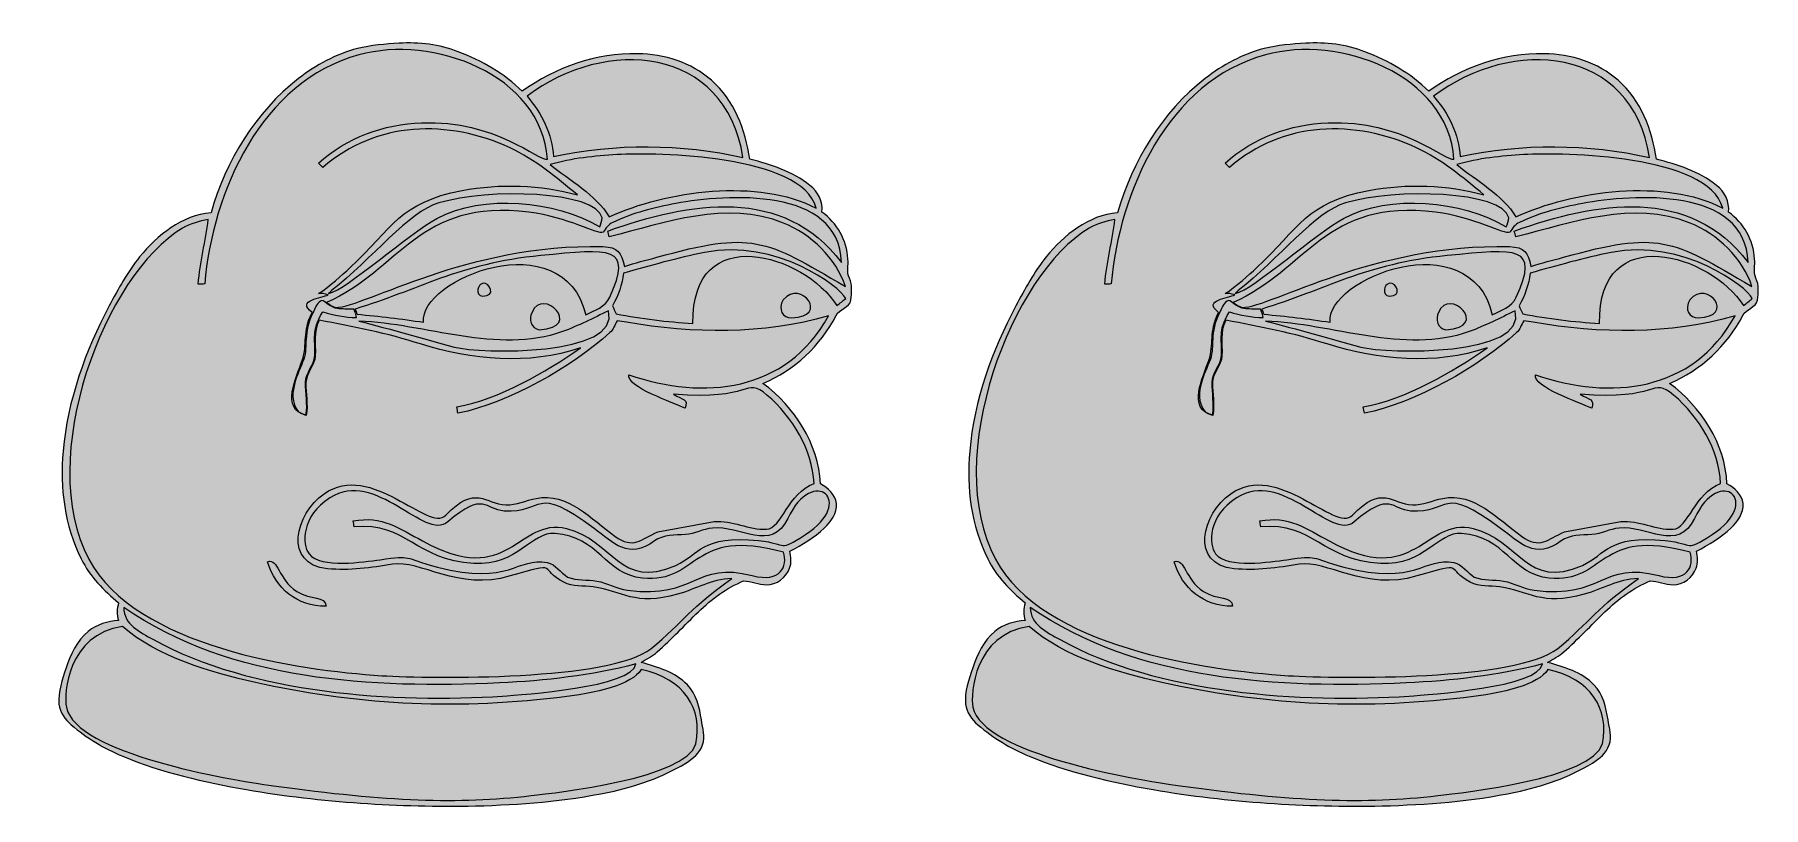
# Model space of a CAD drawing. Header units: millimetres. Extents: x 157 to 341, y 44 to 127.
import ezdxf

# ---------------------------------------------------------------- set-up
doc = ezdxf.new("R2010")
doc.units = ezdxf.units.MM
doc.header["$MEASUREMENT"] = 0
doc.layers.add('layer 1', color=7, linetype='Continuous')

msp = doc.modelspace()

# ---------------------------------------------------------------- hatches: boundary and pattern name
at = {"layer": 'layer 1', "true_color": 0x2b2a29}
h = msp.add_hatch(color=250, dxfattribs=at)
edge = h.paths.add_edge_path()
edge.add_spline(control_points=[(211.5984, 113.4971), (210.6543, 113.2638), (206.1318, 117.6832), (198.1661, 117.3878), (194.167, 117.2335), (190.1813, 115.7664), (187.1847, 113.0866), (187.3425, 112.9274), (187.5001, 112.7662), (187.6578, 112.6067), (193.3644, 117.5752), (201.0358, 117.7597), (207.6179, 114.7012), (210.2855, 113.4632), (212.5414, 111.5383), (214.7955, 109.6862), (210.9, 110.768), (206.5573, 110.9196), (202.5063, 110.15), (195.7671, 108.8696), (195.1569, 106.1932), (190.5384, 101.9046), (189.7002, 101.1263), (188.3927, 99.9142), (187.1905, 99.1567), (187.567, 99.2403), (187.8348, 99.1095), (188.2259, 99.0184), (187.6356, 98.7049), (184.7127, 98.4546), (186.5043, 97.1495), (185.426, 94.975), (186.0681, 93.8513), (185.4461, 92.0173), (184.8634, 90.2988), (183.0851, 86.8088), (185.8703, 86.1609), (186.1143, 87.3226), (185.8126, 88.4913), (185.8516, 89.6599), (185.8566, 90.713), (186.7961, 91.4797), (186.8504, 92.5228), (186.9176, 93.9435), (186.6106, 94.9859), (187.2524, 96.3201), (190.892, 95.64), (194.5383, 94.9293), (198.0626, 93.7811), (203.5307, 92.0546), (209.5842, 91.4991), (215.1261, 93.3569), (211.4125, 90.7905), (206.4771, 87.8741), (201.9297, 87.0632), (201.9737, 86.8377), (202.0194, 86.6138), (202.0636, 86.3865), (207.5072, 87.486), (214.208, 91.3232), (218.274, 94.9921), (218.6421, 95.3263), (218.7742, 95.8265), (219.0354, 96.2352), (219.3696, 96.2337), (219.7003, 96.1709), (220.0291, 96.1131), (227.1457, 94.8633), (234.579, 94.7512), (241.5703, 96.7677), (237.0248, 88.6076), (228.2941, 87.7597), (220.2854, 90.4791), (220.0007, 89.1886), (225.0783, 87.512), (226.2858, 86.9206), (226.6326, 87.945), (226.0583, 87.7553), (225.0392, 88.4455), (233.5276, 87.6462), (232.5865, 90.3803), (235.0133, 88.3369), (237.7695, 85.9678), (239.8489, 82.5739), (240.0286, 78.8801), (237.2894, 77.9387), (236.5605, 74.0689), (234.9762, 74.0228), (233.0663, 73.928), (231.3043, 74.9963), (229.3863, 74.8469), (229.3863, 74.8469), (223.389, 73.7446), (223.389, 73.7446), (221.5131, 72.9494), (220.8041, 71.8344), (218.7829, 73.2867), (216.331, 75.0484), (213.74, 78.0083), (210.4047, 77.3012), (209.319, 77.0995), (208.2844, 76.5669), (207.1599, 76.6227), (204.9606, 76.7194), (203.9334, 78.8346), (200.7678, 75.5239), (198.9068, 73.5772), (192.8114, 81.3462), (187.7916, 77.8099), (184.7387, 75.6592), (183.3643, 70.2782), (188.1529, 69.8067), (190.4748, 69.5708), (192.8102, 69.9017), (195.0981, 70.2932), (197.9412, 70.7741), (202.1575, 67.3895), (207.6213, 69.0298), (213.0533, 70.6604), (210.6042, 69.7513), (213.3352, 68.3632), (214.3051, 67.8493), (215.428, 68.0036), (216.4779, 67.8713), (219.5843, 67.4072), (220.9314, 65.7996), (225.4684, 67.0793), (227.6009, 67.6811), (228.922, 68.6551), (231.2739, 68.7516), (226.8396, 65.6737), (226.1852, 64.1793), (222.6257, 61.274), (218.4483, 57.864), (199.2695, 58.0563), (193.9483, 58.3959), (184.9843, 58.9676), (167.7153, 61.4731), (162.6977, 70.8138), (156.9147, 81.58), (164.4421, 101.2759), (172.6889, 106.1296), (173.5318, 106.6301), (174.4915, 106.8675), (175.4415, 107.0762), (175.1702, 104.7529), (174.5283, 102.507), (174.3679, 100.158), (174.5951, 100.168), (174.8241, 100.1785), (175.0548, 100.1871), (175.8775, 109.9807), (181.0724, 121.8114), (191.5078, 124.6312), (199.302, 126.7908), (210.9483, 122.607), (211.5984, 113.4971)], knot_values=[0, 0, 0, 0, 0.01923077, 0.01923077, 0.01923077, 0.03846154, 0.03846154, 0.03846154, 0.05769231, 0.05769231, 0.05769231, 0.07692308, 0.07692308, 0.07692308, 0.09615385, 0.09615385, 0.09615385, 0.11538462, 0.11538462, 0.11538462, 0.13461538, 0.13461538, 0.13461538, 0.15384615, 0.15384615, 0.15384615, 0.17307692, 0.17307692, 0.17307692, 0.19230769, 0.19230769, 0.19230769, 0.21153846, 0.21153846, 0.21153846, 0.23076923, 0.23076923, 0.23076923, 0.25, 0.25, 0.25, 0.26923077, 0.26923077, 0.26923077, 0.28846154, 0.28846154, 0.28846154, 0.30769231, 0.30769231, 0.30769231, 0.32692308, 0.32692308, 0.32692308, 0.34615385, 0.34615385, 0.34615385, 0.36538462, 0.36538462, 0.36538462, 0.38461538, 0.38461538, 0.38461538, 0.40384615, 0.40384615, 0.40384615, 0.42307692, 0.42307692, 0.42307692, 0.44230769, 0.44230769, 0.44230769, 0.46153846, 0.46153846, 0.46153846, 0.48076923, 0.48076923, 0.48076923, 0.5, 0.5, 0.5, 0.51923077, 0.51923077, 0.51923077, 0.53846154, 0.53846154, 0.53846154, 0.55769231, 0.55769231, 0.55769231, 0.57692308, 0.57692308, 0.57692308, 0.59615385, 0.59615385, 0.59615385, 0.61538462, 0.61538462, 0.61538462, 0.63461538, 0.63461538, 0.63461538, 0.65384615, 0.65384615, 0.65384615, 0.67307692, 0.67307692, 0.67307692, 0.69230769, 0.69230769, 0.69230769, 0.71153846, 0.71153846, 0.71153846, 0.73076923, 0.73076923, 0.73076923, 0.75, 0.75, 0.75, 0.76923077, 0.76923077, 0.76923077, 0.78846154, 0.78846154, 0.78846154, 0.80769231, 0.80769231, 0.80769231, 0.82692308, 0.82692308, 0.82692308, 0.84615385, 0.84615385, 0.84615385, 0.86538462, 0.86538462, 0.86538462, 0.88461538, 0.88461538, 0.88461538, 0.90384615, 0.90384615, 0.90384615, 0.92307692, 0.92307692, 0.92307692, 0.94230769, 0.94230769, 0.94230769, 0.96153846, 0.96153846, 0.96153846, 0.98076923, 0.98076923, 0.98076923, 1, 1, 1, 1], degree=3, periodic=1)
h = msp.add_hatch(color=250, dxfattribs=at)
edge = h.paths.add_edge_path()
edge.add_spline(control_points=[(191.3484, 125.3028), (192.8018, 125.6627), (194.3009, 125.7829), (195.7918, 125.8679), (197.9219, 125.9968), (200.0894, 125.7303), (202.0856, 124.9554), (204.594, 123.9885), (207.0091, 122.6606), (208.9169, 120.7356), (212.448, 123.3356), (216.8306, 124.8112), (221.2265, 124.7449), (224.0606, 124.7027), (226.9522, 123.8156), (229.0961, 121.9126), (231.5318, 119.7977), (232.7388, 116.6244), (233.1766, 113.4972), (235.4357, 112.9104), (237.7507, 112.1846), (239.5977, 110.7021), (240.4625, 110.0254), (241.0072, 108.9518), (240.8747, 107.8391), (242.5012, 106.7149), (243.5443, 104.8324), (243.6377, 102.8563), (243.7443, 102.1731), (243.473, 101.4471), (243.8004, 100.8044), (244.1448, 100.0682), (244.0412, 99.2472), (243.9717, 98.4655), (243.8073, 97.6174), (242.7048, 97.5565), (242.3961, 96.8066), (240.7121, 93.603), (237.9339, 90.981), (234.5893, 89.5766), (237.9508, 87.0531), (240.5237, 83.159), (240.7101, 78.8784), (241.5057, 78.4205), (242.3198, 77.7405), (242.4198, 76.7651), (242.5147, 75.7222), (241.828, 74.8336), (241.1273, 74.1399), (240.0488, 73.1288), (238.7702, 72.3623), (237.4623, 71.6874), (237.5591, 71.0853), (237.6472, 70.4477), (237.4319, 69.8591), (237.0419, 68.8653), (236.058, 68.0545), (234.9558, 68.1022), (234.1229, 68.0785), (233.3412, 68.5313), (232.5237, 68.5023), (230.709, 67.7613), (229.1113, 66.5569), (227.6985, 65.2121), (226.2417, 63.7788), (224.8341, 62.2966), (223.3127, 60.933), (222.7922, 60.4785), (222.1748, 60.1648), (221.5845, 59.8154), (223.3364, 59.3048), (225.2174, 58.7877), (226.5214, 57.4273), (227.4967, 56.4302), (227.8124, 55.0192), (228.0244, 53.6876), (228.1464, 52.8092), (228.4922, 51.8883), (228.1514, 51.0165), (227.851, 50.1481), (227.1015, 49.5511), (226.3553, 49.0677), (223.8518, 47.5297), (221.0333, 46.5782), (218.1705, 45.976), (213.491, 44.9787), (208.7016, 44.6359), (203.9291, 44.5005), (195.7611, 44.3396), (187.568, 44.8736), (179.5102, 46.2389), (175.019, 47.0342), (170.528, 48.04), (166.3102, 49.8056), (164.3276, 50.6282), (162.4653, 51.7491), (160.8338, 53.145), (160.1738, 53.7167), (159.6127, 54.4728), (159.5128, 55.3634), (159.3888, 56.6948), (159.8756, 57.9703), (160.2742, 59.2169), (160.7593, 60.6618), (161.4189, 62.1373), (162.635, 63.1159), (163.539, 63.8706), (164.7227, 64.1912), (165.8777, 64.2725), (165.6556, 64.8915), (165.6743, 65.5496), (165.881, 66.1686), (164.2886, 67.4728), (162.8063, 68.9871), (161.8938, 70.8563), (160.1129, 74.384), (159.6058, 78.4425), (159.9535, 82.3464), (160.4336, 87.7959), (162.3366, 93.0264), (164.8635, 97.843), (165.8471, 99.6442), (166.8291, 101.464), (168.113, 103.0735), (170.0328, 105.3921), (172.6109, 107.529), (175.7313, 107.7681), (177.3053, 113.3258), (180.4566, 118.5224), (185.0526, 122.0876), (186.9199, 123.5442), (189.0485, 124.7007), (191.3484, 125.3028)], knot_values=[0, 0, 0, 0, 0.02272727, 0.02272727, 0.02272727, 0.04545455, 0.04545455, 0.04545455, 0.06818182, 0.06818182, 0.06818182, 0.09090909, 0.09090909, 0.09090909, 0.11363636, 0.11363636, 0.11363636, 0.13636364, 0.13636364, 0.13636364, 0.15909091, 0.15909091, 0.15909091, 0.18181818, 0.18181818, 0.18181818, 0.20454545, 0.20454545, 0.20454545, 0.22727273, 0.22727273, 0.22727273, 0.25, 0.25, 0.25, 0.27272727, 0.27272727, 0.27272727, 0.29545455, 0.29545455, 0.29545455, 0.31818182, 0.31818182, 0.31818182, 0.34090909, 0.34090909, 0.34090909, 0.36363636, 0.36363636, 0.36363636, 0.38636364, 0.38636364, 0.38636364, 0.40909091, 0.40909091, 0.40909091, 0.43181818, 0.43181818, 0.43181818, 0.45454545, 0.45454545, 0.45454545, 0.47727273, 0.47727273, 0.47727273, 0.5, 0.5, 0.5, 0.52272727, 0.52272727, 0.52272727, 0.54545455, 0.54545455, 0.54545455, 0.56818182, 0.56818182, 0.56818182, 0.59090909, 0.59090909, 0.59090909, 0.61363636, 0.61363636, 0.61363636, 0.63636364, 0.63636364, 0.63636364, 0.65909091, 0.65909091, 0.65909091, 0.68181818, 0.68181818, 0.68181818, 0.70454545, 0.70454545, 0.70454545, 0.72727273, 0.72727273, 0.72727273, 0.75, 0.75, 0.75, 0.77272727, 0.77272727, 0.77272727, 0.79545455, 0.79545455, 0.79545455, 0.81818182, 0.81818182, 0.81818182, 0.84090909, 0.84090909, 0.84090909, 0.86363636, 0.86363636, 0.86363636, 0.88636364, 0.88636364, 0.88636364, 0.90909091, 0.90909091, 0.90909091, 0.93181818, 0.93181818, 0.93181818, 0.95454545, 0.95454545, 0.95454545, 0.97727273, 0.97727273, 0.97727273, 1, 1, 1, 1], degree=3, periodic=1)
h = msp.add_hatch(color=250, dxfattribs=at)
edge = h.paths.add_edge_path()
edge.add_spline(control_points=[(209.4259, 120.2065), (217.7422, 126.5718), (230.6184, 125.5919), (232.4473, 113.6819), (225.9351, 115.16), (218.7882, 115.1996), (212.2617, 113.7718), (212.1091, 116.177), (210.9911, 118.4104), (209.4259, 120.2065)], knot_values=[0, 0, 0, 0, 0.33333333, 0.33333333, 0.33333333, 0.66666667, 0.66666667, 0.66666667, 1, 1, 1, 1], degree=3, periodic=1)
at = {"layer": 'layer 1', "true_color": 0xfefefe}
h = msp.add_hatch(color=7, dxfattribs=at)
edge = h.paths.add_edge_path()
edge.add_spline(control_points=[(308.2732, 113.4971), (307.3291, 113.2638), (302.8066, 117.6832), (294.8409, 117.3878), (290.8418, 117.2335), (286.8561, 115.7664), (283.8595, 113.0866), (284.0173, 112.9274), (284.1749, 112.7662), (284.3326, 112.6067), (290.0392, 117.5752), (297.7106, 117.7597), (304.2927, 114.7012), (306.9603, 113.4632), (309.2162, 111.5383), (311.4703, 109.6862), (307.5748, 110.768), (303.2321, 110.9196), (299.1811, 110.15), (292.4419, 108.8696), (291.8317, 106.1932), (287.2132, 101.9046), (286.375, 101.1263), (285.0675, 99.9142), (283.8653, 99.1567), (284.2418, 99.2403), (284.5096, 99.1095), (284.9007, 99.0184), (284.3104, 98.7049), (281.3875, 98.4546), (283.1791, 97.1495), (282.1008, 94.975), (282.7429, 93.8513), (282.1209, 92.0173), (281.5382, 90.2988), (279.7599, 86.8088), (282.5451, 86.1609), (282.7891, 87.3226), (282.4874, 88.4913), (282.5264, 89.6599), (282.5314, 90.713), (283.4709, 91.4797), (283.5252, 92.5228), (283.5924, 93.9435), (283.2854, 94.9859), (283.9272, 96.3201), (287.5668, 95.64), (291.2131, 94.9293), (294.7374, 93.7811), (300.2055, 92.0546), (306.259, 91.4991), (311.8009, 93.3569), (308.0873, 90.7905), (303.1519, 87.8741), (298.6045, 87.0632), (298.6485, 86.8377), (298.6942, 86.6138), (298.7384, 86.3865), (304.182, 87.486), (310.8828, 91.3232), (314.9488, 94.9921), (315.3169, 95.3263), (315.449, 95.8265), (315.7102, 96.2352), (316.0444, 96.2337), (316.3751, 96.1709), (316.7039, 96.1131), (323.8205, 94.8633), (331.2538, 94.7512), (338.2451, 96.7677), (333.6996, 88.6076), (324.9689, 87.7597), (316.9602, 90.4791), (316.6755, 89.1886), (321.7531, 87.512), (322.9606, 86.9206), (323.3074, 87.945), (322.7331, 87.7553), (321.714, 88.4455), (330.2024, 87.6462), (329.2613, 90.3803), (331.6881, 88.3369), (334.4443, 85.9678), (336.5237, 82.5739), (336.7034, 78.8801), (333.9642, 77.9387), (333.2353, 74.0689), (331.651, 74.0228), (329.7411, 73.928), (327.9791, 74.9963), (326.0611, 74.8469), (326.0611, 74.8469), (320.0638, 73.7446), (320.0638, 73.7446), (318.1879, 72.9494), (317.4789, 71.8344), (315.4577, 73.2867), (313.0058, 75.0484), (310.4148, 78.0083), (307.0795, 77.3012), (305.9938, 77.0995), (304.9592, 76.5669), (303.8347, 76.6227), (301.6354, 76.7194), (300.6082, 78.8346), (297.4426, 75.5239), (295.5816, 73.5772), (289.4862, 81.3462), (284.4664, 77.8099), (281.4135, 75.6592), (280.0391, 70.2782), (284.8277, 69.8067), (287.1496, 69.5708), (289.485, 69.9017), (291.7729, 70.2932), (294.616, 70.7741), (298.8323, 67.3895), (304.2961, 69.0298), (309.7281, 70.6604), (307.279, 69.7513), (310.01, 68.3632), (310.9799, 67.8493), (312.1028, 68.0036), (313.1527, 67.8713), (316.2591, 67.4072), (317.6062, 65.7996), (322.1432, 67.0793), (324.2757, 67.6811), (325.5968, 68.6551), (327.9487, 68.7516), (323.5144, 65.6737), (322.86, 64.1793), (319.3005, 61.274), (315.1231, 57.864), (295.9443, 58.0563), (290.6231, 58.3959), (281.6591, 58.9676), (264.3901, 61.4731), (259.3725, 70.8138), (253.5895, 81.58), (261.1169, 101.2759), (269.3637, 106.1296), (270.2066, 106.6301), (271.1663, 106.8675), (272.1163, 107.0762), (271.845, 104.7529), (271.2031, 102.507), (271.0427, 100.158), (271.2699, 100.168), (271.4989, 100.1785), (271.7296, 100.1871), (272.5523, 109.9807), (277.7472, 121.8114), (288.1826, 124.6312), (295.9768, 126.7908), (307.6231, 122.607), (308.2732, 113.4971)], knot_values=[0, 0, 0, 0, 0.01923077, 0.01923077, 0.01923077, 0.03846154, 0.03846154, 0.03846154, 0.05769231, 0.05769231, 0.05769231, 0.07692308, 0.07692308, 0.07692308, 0.09615385, 0.09615385, 0.09615385, 0.11538462, 0.11538462, 0.11538462, 0.13461538, 0.13461538, 0.13461538, 0.15384615, 0.15384615, 0.15384615, 0.17307692, 0.17307692, 0.17307692, 0.19230769, 0.19230769, 0.19230769, 0.21153846, 0.21153846, 0.21153846, 0.23076923, 0.23076923, 0.23076923, 0.25, 0.25, 0.25, 0.26923077, 0.26923077, 0.26923077, 0.28846154, 0.28846154, 0.28846154, 0.30769231, 0.30769231, 0.30769231, 0.32692308, 0.32692308, 0.32692308, 0.34615385, 0.34615385, 0.34615385, 0.36538462, 0.36538462, 0.36538462, 0.38461538, 0.38461538, 0.38461538, 0.40384615, 0.40384615, 0.40384615, 0.42307692, 0.42307692, 0.42307692, 0.44230769, 0.44230769, 0.44230769, 0.46153846, 0.46153846, 0.46153846, 0.48076923, 0.48076923, 0.48076923, 0.5, 0.5, 0.5, 0.51923077, 0.51923077, 0.51923077, 0.53846154, 0.53846154, 0.53846154, 0.55769231, 0.55769231, 0.55769231, 0.57692308, 0.57692308, 0.57692308, 0.59615385, 0.59615385, 0.59615385, 0.61538462, 0.61538462, 0.61538462, 0.63461538, 0.63461538, 0.63461538, 0.65384615, 0.65384615, 0.65384615, 0.67307692, 0.67307692, 0.67307692, 0.69230769, 0.69230769, 0.69230769, 0.71153846, 0.71153846, 0.71153846, 0.73076923, 0.73076923, 0.73076923, 0.75, 0.75, 0.75, 0.76923077, 0.76923077, 0.76923077, 0.78846154, 0.78846154, 0.78846154, 0.80769231, 0.80769231, 0.80769231, 0.82692308, 0.82692308, 0.82692308, 0.84615385, 0.84615385, 0.84615385, 0.86538462, 0.86538462, 0.86538462, 0.88461538, 0.88461538, 0.88461538, 0.90384615, 0.90384615, 0.90384615, 0.92307692, 0.92307692, 0.92307692, 0.94230769, 0.94230769, 0.94230769, 0.96153846, 0.96153846, 0.96153846, 0.98076923, 0.98076923, 0.98076923, 1, 1, 1, 1], degree=3, periodic=1)
at = {"layer": 'layer 1', "true_color": 0x2b2a29}
h = msp.add_hatch(color=250, dxfattribs=at)
edge = h.paths.add_edge_path()
edge.add_spline(control_points=[(288.0232, 125.3028), (289.4766, 125.6627), (290.9757, 125.7829), (292.4666, 125.8679), (294.5967, 125.9968), (296.7642, 125.7303), (298.7604, 124.9554), (301.2688, 123.9885), (303.6839, 122.6606), (305.5917, 120.7356), (309.1228, 123.3356), (313.5054, 124.8112), (317.9013, 124.7449), (320.7354, 124.7027), (323.627, 123.8156), (325.7709, 121.9126), (328.2066, 119.7977), (329.4136, 116.6244), (329.8514, 113.4972), (332.1105, 112.9104), (334.4255, 112.1846), (336.2725, 110.7021), (337.1373, 110.0254), (337.682, 108.9518), (337.5495, 107.8391), (339.176, 106.7149), (340.2191, 104.8324), (340.3125, 102.8563), (340.4191, 102.1731), (340.1478, 101.4471), (340.4752, 100.8044), (340.8196, 100.0682), (340.716, 99.2472), (340.6465, 98.4655), (340.4821, 97.6174), (339.3796, 97.5565), (339.0709, 96.8066), (337.3869, 93.603), (334.6087, 90.981), (331.2641, 89.5766), (334.6256, 87.0531), (337.1985, 83.159), (337.3849, 78.8784), (338.1805, 78.4205), (338.9946, 77.7405), (339.0946, 76.7651), (339.1895, 75.7222), (338.5028, 74.8336), (337.8021, 74.1399), (336.7236, 73.1288), (335.445, 72.3623), (334.1371, 71.6874), (334.2339, 71.0853), (334.322, 70.4477), (334.1067, 69.8591), (333.7167, 68.8653), (332.7328, 68.0545), (331.6306, 68.1022), (330.7977, 68.0785), (330.016, 68.5313), (329.1985, 68.5023), (327.3838, 67.7613), (325.7861, 66.5569), (324.3733, 65.2121), (322.9165, 63.7788), (321.5089, 62.2966), (319.9875, 60.933), (319.467, 60.4785), (318.8496, 60.1648), (318.2593, 59.8154), (320.0112, 59.3048), (321.8922, 58.7877), (323.1962, 57.4273), (324.1715, 56.4302), (324.4872, 55.0192), (324.6992, 53.6876), (324.8212, 52.8092), (325.167, 51.8883), (324.8262, 51.0165), (324.5258, 50.1481), (323.7763, 49.5511), (323.0301, 49.0677), (320.5266, 47.5297), (317.7081, 46.5782), (314.8453, 45.976), (310.1658, 44.9787), (305.3764, 44.6359), (300.6039, 44.5005), (292.4359, 44.3396), (284.2428, 44.8736), (276.185, 46.2389), (271.6938, 47.0342), (267.2028, 48.04), (262.985, 49.8056), (261.0024, 50.6282), (259.1401, 51.7491), (257.5086, 53.145), (256.8486, 53.7167), (256.2875, 54.4728), (256.1876, 55.3634), (256.0636, 56.6948), (256.5504, 57.9703), (256.949, 59.2169), (257.4341, 60.6618), (258.0937, 62.1373), (259.3098, 63.1159), (260.2138, 63.8706), (261.3975, 64.1912), (262.5525, 64.2725), (262.3304, 64.8915), (262.3491, 65.5496), (262.5558, 66.1686), (260.9634, 67.4728), (259.4811, 68.9871), (258.5686, 70.8563), (256.7877, 74.384), (256.2806, 78.4425), (256.6283, 82.3464), (257.1084, 87.7959), (259.0114, 93.0264), (261.5383, 97.843), (262.5219, 99.6442), (263.5039, 101.464), (264.7878, 103.0735), (266.7076, 105.3921), (269.2857, 107.529), (272.4061, 107.7681), (273.9801, 113.3258), (277.1314, 118.5224), (281.7274, 122.0876), (283.5947, 123.5442), (285.7233, 124.7007), (288.0232, 125.3028)], knot_values=[0, 0, 0, 0, 0.02272727, 0.02272727, 0.02272727, 0.04545455, 0.04545455, 0.04545455, 0.06818182, 0.06818182, 0.06818182, 0.09090909, 0.09090909, 0.09090909, 0.11363636, 0.11363636, 0.11363636, 0.13636364, 0.13636364, 0.13636364, 0.15909091, 0.15909091, 0.15909091, 0.18181818, 0.18181818, 0.18181818, 0.20454545, 0.20454545, 0.20454545, 0.22727273, 0.22727273, 0.22727273, 0.25, 0.25, 0.25, 0.27272727, 0.27272727, 0.27272727, 0.29545455, 0.29545455, 0.29545455, 0.31818182, 0.31818182, 0.31818182, 0.34090909, 0.34090909, 0.34090909, 0.36363636, 0.36363636, 0.36363636, 0.38636364, 0.38636364, 0.38636364, 0.40909091, 0.40909091, 0.40909091, 0.43181818, 0.43181818, 0.43181818, 0.45454545, 0.45454545, 0.45454545, 0.47727273, 0.47727273, 0.47727273, 0.5, 0.5, 0.5, 0.52272727, 0.52272727, 0.52272727, 0.54545455, 0.54545455, 0.54545455, 0.56818182, 0.56818182, 0.56818182, 0.59090909, 0.59090909, 0.59090909, 0.61363636, 0.61363636, 0.61363636, 0.63636364, 0.63636364, 0.63636364, 0.65909091, 0.65909091, 0.65909091, 0.68181818, 0.68181818, 0.68181818, 0.70454545, 0.70454545, 0.70454545, 0.72727273, 0.72727273, 0.72727273, 0.75, 0.75, 0.75, 0.77272727, 0.77272727, 0.77272727, 0.79545455, 0.79545455, 0.79545455, 0.81818182, 0.81818182, 0.81818182, 0.84090909, 0.84090909, 0.84090909, 0.86363636, 0.86363636, 0.86363636, 0.88636364, 0.88636364, 0.88636364, 0.90909091, 0.90909091, 0.90909091, 0.93181818, 0.93181818, 0.93181818, 0.95454545, 0.95454545, 0.95454545, 0.97727273, 0.97727273, 0.97727273, 1, 1, 1, 1], degree=3, periodic=1)
at = {"layer": 'layer 1', "true_color": 0xfefefe}
h = msp.add_hatch(color=7, dxfattribs=at)
edge = h.paths.add_edge_path()
edge.add_spline(control_points=[(306.1007, 120.2065), (314.417, 126.5718), (327.2932, 125.5919), (329.1221, 113.6819), (322.6099, 115.16), (315.463, 115.1996), (308.9365, 113.7718), (308.7839, 116.177), (307.6659, 118.4104), (306.1007, 120.2065)], knot_values=[0, 0, 0, 0, 0.33333333, 0.33333333, 0.33333333, 0.66666667, 0.66666667, 0.66666667, 1, 1, 1, 1], degree=3, periodic=1)
at = {"layer": 'layer 1', "true_color": 0x2b2a29}
h = msp.add_hatch(color=250, dxfattribs=at)
edge = h.paths.add_edge_path()
edge.add_spline(control_points=[(219.0371, 113.994), (223.2618, 114.1956), (238.7099, 114.012), (240.2541, 108.2802), (234.1546, 111.4991), (224.259, 110.1361), (218.1908, 107.3474), (216.8056, 109.666), (213.9554, 111.2463), (211.8919, 112.9172), (214.2086, 113.6107), (216.6337, 113.8278), (219.0371, 113.994)], knot_values=[0, 0, 0, 0, 0.25, 0.25, 0.25, 0.5, 0.5, 0.5, 0.75, 0.75, 0.75, 1, 1, 1, 1], degree=3, periodic=1)
at = {"layer": 'layer 1', "true_color": 0xfefefe}
h = msp.add_hatch(color=7, dxfattribs=at)
edge = h.paths.add_edge_path()
edge.add_spline(control_points=[(315.7119, 113.994), (319.9366, 114.1956), (335.3847, 114.012), (336.9289, 108.2802), (330.8294, 111.4991), (320.9338, 110.1361), (314.8656, 107.3474), (313.4804, 109.666), (310.6302, 111.2463), (308.5667, 112.9172), (310.8834, 113.6107), (313.3085, 113.8278), (315.7119, 113.994)], knot_values=[0, 0, 0, 0, 0.25, 0.25, 0.25, 0.5, 0.5, 0.5, 0.75, 0.75, 0.75, 1, 1, 1, 1], degree=3, periodic=1)
at = {"layer": 'layer 1', "true_color": 0x2b2a29}
h = msp.add_hatch(color=250, dxfattribs=at)
edge = h.paths.add_edge_path()
edge.add_spline(control_points=[(225.2951, 108.7822), (230.6855, 109.7267), (242.6727, 110.6454), (242.9642, 102.4715), (236.7353, 110.6794), (226.7921, 108.9505), (218.0262, 105.8345), (218.0821, 105.6244), (218.1367, 105.414), (218.1942, 105.2038), (224.1462, 106.7082), (230.6871, 109.1397), (236.7739, 106.6879), (239.6865, 105.5143), (242.4015, 102.9465), (243.3747, 99.9139), (234.7601, 105.012), (233.424, 105.8471), (223.2686, 103.0363), (222.1153, 102.7054), (220.9451, 102.4373), (219.8053, 102.0594), (219.4652, 103.5333), (219.1673, 104.1241), (217.5055, 104.1674), (203.1616, 104.5417), (192.3202, 97.7645), (189.0025, 97.6685), (188.645, 97.7837), (188.3564, 97.9943), (188.0461, 98.2041), (195.8508, 101.5881), (197.8267, 109.3399), (209.6345, 107.8461), (213.76, 107.3241), (217.047, 105.3766), (217.536, 105.7175), (217.8483, 106.0907), (218.0958, 106.5489), (218.5724, 106.7421), (220.6872, 107.7714), (222.9972, 108.3296), (225.2951, 108.7822)], knot_values=[0, 0, 0, 0, 0.07142857, 0.07142857, 0.07142857, 0.14285714, 0.14285714, 0.14285714, 0.21428571, 0.21428571, 0.21428571, 0.28571429, 0.28571429, 0.28571429, 0.35714286, 0.35714286, 0.35714286, 0.42857143, 0.42857143, 0.42857143, 0.5, 0.5, 0.5, 0.57142857, 0.57142857, 0.57142857, 0.64285714, 0.64285714, 0.64285714, 0.71428571, 0.71428571, 0.71428571, 0.78571429, 0.78571429, 0.78571429, 0.85714286, 0.85714286, 0.85714286, 0.92857143, 0.92857143, 0.92857143, 1, 1, 1, 1], degree=3, periodic=1)
at = {"layer": 'layer 1', "true_color": 0xfefefe}
h = msp.add_hatch(color=7, dxfattribs=at)
edge = h.paths.add_edge_path()
edge.add_spline(control_points=[(321.9699, 108.7822), (327.3603, 109.7267), (339.3475, 110.6454), (339.639, 102.4715), (333.4101, 110.6794), (323.4669, 108.9505), (314.701, 105.8345), (314.7569, 105.6244), (314.8115, 105.414), (314.869, 105.2038), (320.821, 106.7082), (327.3619, 109.1397), (333.4487, 106.6879), (336.3613, 105.5143), (339.0763, 102.9465), (340.0495, 99.9139), (331.4349, 105.012), (330.0988, 105.8471), (319.9434, 103.0363), (318.7901, 102.7054), (317.6199, 102.4373), (316.4801, 102.0594), (316.14, 103.5333), (315.8421, 104.1241), (314.1803, 104.1674), (299.8364, 104.5417), (288.995, 97.7645), (285.6773, 97.6685), (285.3198, 97.7837), (285.0312, 97.9943), (284.7209, 98.2041), (292.5256, 101.5881), (294.5015, 109.3399), (306.3093, 107.8461), (310.4348, 107.3241), (313.7218, 105.3766), (314.2108, 105.7175), (314.5231, 106.0907), (314.7706, 106.5489), (315.2472, 106.7421), (317.362, 107.7714), (319.672, 108.3296), (321.9699, 108.7822)], knot_values=[0, 0, 0, 0, 0.07142857, 0.07142857, 0.07142857, 0.14285714, 0.14285714, 0.14285714, 0.21428571, 0.21428571, 0.21428571, 0.28571429, 0.28571429, 0.28571429, 0.35714286, 0.35714286, 0.35714286, 0.42857143, 0.42857143, 0.42857143, 0.5, 0.5, 0.5, 0.57142857, 0.57142857, 0.57142857, 0.64285714, 0.64285714, 0.64285714, 0.71428571, 0.71428571, 0.71428571, 0.78571429, 0.78571429, 0.78571429, 0.85714286, 0.85714286, 0.85714286, 0.92857143, 0.92857143, 0.92857143, 1, 1, 1, 1], degree=3, periodic=1)
at = {"layer": 'layer 1', "true_color": 0x2b2a29}
h = msp.add_hatch(color=250, dxfattribs=at)
edge = h.paths.add_edge_path()
edge.add_spline(control_points=[(200.0182, 108.8314), (205.278, 110.4116), (216.7896, 110.1407), (217.4496, 107.2322), (217.4277, 106.8962), (217.2801, 106.586), (217.1765, 106.2704), (212.4219, 109.0866), (204.7653, 109.8279), (199.8095, 107.1677), (196.8006, 105.5523), (190.2601, 99.616), (188.2728, 99.1611), (188.3626, 99.2473), (188.4989, 99.4067), (188.5887, 99.4914), (192.8518, 102.8284), (196.9083, 107.9825), (200.0182, 108.8314)], knot_values=[0, 0, 0, 0, 0.16666667, 0.16666667, 0.16666667, 0.33333333, 0.33333333, 0.33333333, 0.5, 0.5, 0.5, 0.66666667, 0.66666667, 0.66666667, 0.83333333, 0.83333333, 0.83333333, 1, 1, 1, 1], degree=3, periodic=1)
at = {"layer": 'layer 1', "true_color": 0xfefefe}
h = msp.add_hatch(color=7, dxfattribs=at)
edge = h.paths.add_edge_path()
edge.add_spline(control_points=[(296.693, 108.8314), (301.9528, 110.4116), (313.4644, 110.1407), (314.1244, 107.2322), (314.1025, 106.8962), (313.9549, 106.586), (313.8513, 106.2704), (309.0967, 109.0866), (301.4401, 109.8279), (296.4843, 107.1677), (293.4754, 105.5523), (286.9349, 99.616), (284.9476, 99.1611), (285.0374, 99.2473), (285.1737, 99.4067), (285.2635, 99.4914), (289.5266, 102.8284), (293.5831, 107.9825), (296.693, 108.8314)], knot_values=[0, 0, 0, 0, 0.16666667, 0.16666667, 0.16666667, 0.33333333, 0.33333333, 0.33333333, 0.5, 0.5, 0.5, 0.66666667, 0.66666667, 0.66666667, 0.83333333, 0.83333333, 0.83333333, 1, 1, 1, 1], degree=3, periodic=1)
at = {"layer": 'layer 1', "true_color": 0x2b2a29}
h = msp.add_hatch(color=250, dxfattribs=at)
edge = h.paths.add_edge_path()
edge.add_spline(control_points=[(228.3633, 103.5417), (236.039, 105.0371), (242.8217, 99.8729), (243.4051, 98.6487), (243.1152, 98.3636), (242.7929, 98.1143), (242.4555, 97.8906), (239.0108, 103.3287), (226.946, 107.0307), (227.1235, 95.9739), (224.3708, 96.1352), (221.6302, 96.4827), (218.9217, 96.9951), (218.7947, 97.2851), (218.6674, 97.5733), (218.5401, 97.8617), (219.1592, 98.9319), (219.5749, 100.1192), (219.7257, 101.3472), (222.592, 102.1255), (225.4429, 102.9853), (228.3633, 103.5417)], knot_values=[0, 0, 0, 0, 0.14285714, 0.14285714, 0.14285714, 0.28571429, 0.28571429, 0.28571429, 0.42857143, 0.42857143, 0.42857143, 0.57142857, 0.57142857, 0.57142857, 0.71428571, 0.71428571, 0.71428571, 0.85714286, 0.85714286, 0.85714286, 1, 1, 1, 1], degree=3, periodic=1)
at = {"layer": 'layer 1', "true_color": 0xfefefe}
h = msp.add_hatch(color=7, dxfattribs=at)
edge = h.paths.add_edge_path()
edge.add_spline(control_points=[(325.0381, 103.5417), (332.7138, 105.0371), (339.4965, 99.8729), (340.0799, 98.6487), (339.79, 98.3636), (339.4677, 98.1143), (339.1303, 97.8906), (335.6856, 103.3287), (323.6208, 107.0307), (323.7983, 95.9739), (321.0456, 96.1352), (318.305, 96.4827), (315.5965, 96.9951), (315.4695, 97.2851), (315.3422, 97.5733), (315.2149, 97.8617), (315.834, 98.9319), (316.2497, 100.1192), (316.4005, 101.3472), (319.2668, 102.1255), (322.1177, 102.9853), (325.0381, 103.5417)], knot_values=[0, 0, 0, 0, 0.14285714, 0.14285714, 0.14285714, 0.28571429, 0.28571429, 0.28571429, 0.42857143, 0.42857143, 0.42857143, 0.57142857, 0.57142857, 0.57142857, 0.71428571, 0.71428571, 0.71428571, 0.85714286, 0.85714286, 0.85714286, 1, 1, 1, 1], degree=3, periodic=1)
at = {"layer": 'layer 1', "true_color": 0x2b2a29}
h = msp.add_hatch(color=250, dxfattribs=at)
edge = h.paths.add_edge_path()
edge.add_spline(control_points=[(210.8878, 103.2057), (218.3638, 103.9608), (220.7562, 104.274), (218.2401, 98.764), (217.7821, 97.7296), (216.6255, 97.3647), (215.684, 96.9086), (213.2943, 106.8394), (197.8734, 100.7597), (198.3968, 96.0978), (196.0425, 96.4625), (193.6768, 96.7425), (191.304, 96.9543), (191.2361, 97.1394), (191.1599, 97.3192), (191.1007, 97.5038), (197.7372, 99.4896), (202.1224, 102.3718), (210.8878, 103.2057)], knot_values=[0, 0, 0, 0, 0.16666667, 0.16666667, 0.16666667, 0.33333333, 0.33333333, 0.33333333, 0.5, 0.5, 0.5, 0.66666667, 0.66666667, 0.66666667, 0.83333333, 0.83333333, 0.83333333, 1, 1, 1, 1], degree=3, periodic=1)
at = {"layer": 'layer 1', "true_color": 0xfefefe}
h = msp.add_hatch(color=7, dxfattribs=at)
edge = h.paths.add_edge_path()
edge.add_spline(control_points=[(307.5626, 103.2057), (315.0386, 103.9608), (317.431, 104.274), (314.9149, 98.764), (314.4569, 97.7296), (313.3003, 97.3647), (312.3588, 96.9086), (309.9691, 106.8394), (294.5482, 100.7597), (295.0716, 96.0978), (292.7173, 96.4625), (290.3516, 96.7425), (287.9788, 96.9543), (287.9109, 97.1394), (287.8347, 97.3192), (287.7755, 97.5038), (294.412, 99.4896), (298.7972, 102.3718), (307.5626, 103.2057)], knot_values=[0, 0, 0, 0, 0.16666667, 0.16666667, 0.16666667, 0.33333333, 0.33333333, 0.33333333, 0.5, 0.5, 0.5, 0.66666667, 0.66666667, 0.66666667, 0.83333333, 0.83333333, 0.83333333, 1, 1, 1, 1], degree=3, periodic=1)
at = {"layer": 'layer 1', "true_color": 0x2b2a29}
h = msp.add_hatch(color=250, dxfattribs=at)
edge = h.paths.add_edge_path()
edge.add_spline(control_points=[(204.4703, 100.1397), (205.1549, 100.7464), (206.1261, 99.1867), (205.1555, 98.9441), (203.8086, 98.6071), (204.1126, 99.9438), (204.4703, 100.1397)], knot_values=[0, 0, 0, 0, 0.5, 0.5, 0.5, 1, 1, 1, 1], degree=3, periodic=1)
h = msp.add_hatch(color=250, dxfattribs=at)
edge = h.paths.add_edge_path()
edge.add_spline(control_points=[(209.9584, 97.1528), (211.041, 99.9644), (215.5718, 95.5328), (210.7337, 95.3077), (209.8256, 95.421), (209.5956, 96.4425), (209.9584, 97.1528)], knot_values=[0, 0, 0, 0, 0.5, 0.5, 0.5, 1, 1, 1, 1], degree=3, periodic=1)
h = msp.add_hatch(color=250, dxfattribs=at)
edge = h.paths.add_edge_path()
edge.add_spline(control_points=[(236.7416, 98.5045), (238.6724, 100.7532), (241.7441, 96.6331), (237.6374, 96.578), (236.7103, 96.5653), (236.1366, 97.4532), (236.7416, 98.5045)], knot_values=[0, 0, 0, 0, 0.5, 0.5, 0.5, 1, 1, 1, 1], degree=3, periodic=1)
at = {"layer": 'layer 1', "true_color": 0xfefefe}
h = msp.add_hatch(color=7, dxfattribs=at)
edge = h.paths.add_edge_path()
edge.add_spline(control_points=[(301.1451, 100.1397), (301.8297, 100.7464), (302.8009, 99.1867), (301.8303, 98.9441), (300.4834, 98.6071), (300.7874, 99.9438), (301.1451, 100.1397)], knot_values=[0, 0, 0, 0, 0.5, 0.5, 0.5, 1, 1, 1, 1], degree=3, periodic=1)
h = msp.add_hatch(color=7, dxfattribs=at)
edge = h.paths.add_edge_path()
edge.add_spline(control_points=[(306.6332, 97.1528), (307.7158, 99.9644), (312.2466, 95.5328), (307.4085, 95.3077), (306.5004, 95.421), (306.2704, 96.4425), (306.6332, 97.1528)], knot_values=[0, 0, 0, 0, 0.5, 0.5, 0.5, 1, 1, 1, 1], degree=3, periodic=1)
h = msp.add_hatch(color=7, dxfattribs=at)
edge = h.paths.add_edge_path()
edge.add_spline(control_points=[(333.4164, 98.5045), (335.3472, 100.7532), (338.4189, 96.6331), (334.3122, 96.578), (333.3851, 96.5653), (332.8114, 97.4532), (333.4164, 98.5045)], knot_values=[0, 0, 0, 0, 0.5, 0.5, 0.5, 1, 1, 1, 1], degree=3, periodic=1)
at = {"layer": 'layer 1', "true_color": 0x2b2a29}
h = msp.add_hatch(color=250, dxfattribs=at)
edge = h.paths.add_edge_path()
edge.add_spline(control_points=[(187.4051, 98.3521), (187.7521, 98.6589), (188.1776, 97.6838), (189.4094, 97.523), (189.9488, 97.5108), (190.4405, 97.4937), (190.9816, 97.5075), (191.1692, 96.923), (191.1317, 97.2524), (191.243, 96.5983), (190.0235, 96.6271), (188.8318, 96.8723), (187.6617, 97.1999), (186.9318, 96.0915), (186.8324, 95.3905), (186.7897, 94.8111), (186.7365, 94.0909), (186.8423, 93.549), (186.7949, 92.5425), (186.7405, 91.4996), (185.8146, 90.7291), (185.8097, 89.6759), (185.7705, 88.5074), (186.0805, 87.3804), (185.8364, 86.2187), (185.5515, 86.285), (185.2301, 86.4482), (185.0728, 86.5606), (184.2449, 87.4525), (184.4105, 88.7873), (184.6726, 89.6379), (184.8588, 90.4222), (185.3059, 91.364), (185.6214, 92.1528), (185.8665, 92.8758), (185.8235, 93.6135), (185.8671, 94.2858), (185.9266, 95.1967), (186.0692, 96.0454), (186.592, 97.1055), (186.8276, 97.5447), (186.9555, 98.0854), (187.4051, 98.3521)], knot_values=[0, 0, 0, 0, 0.07142857, 0.07142857, 0.07142857, 0.14285714, 0.14285714, 0.14285714, 0.21428571, 0.21428571, 0.21428571, 0.28571429, 0.28571429, 0.28571429, 0.35714286, 0.35714286, 0.35714286, 0.42857143, 0.42857143, 0.42857143, 0.5, 0.5, 0.5, 0.57142857, 0.57142857, 0.57142857, 0.64285714, 0.64285714, 0.64285714, 0.71428571, 0.71428571, 0.71428571, 0.78571429, 0.78571429, 0.78571429, 0.85714286, 0.85714286, 0.85714286, 0.92857143, 0.92857143, 0.92857143, 1, 1, 1, 1], degree=3, periodic=1)
at = {"layer": 'layer 1', "true_color": 0xfefefe}
h = msp.add_hatch(color=7, dxfattribs=at)
edge = h.paths.add_edge_path()
edge.add_spline(control_points=[(284.0799, 98.3521), (284.4269, 98.6589), (284.8524, 97.6838), (286.0842, 97.523), (286.6236, 97.5108), (287.1153, 97.4937), (287.6564, 97.5075), (287.844, 96.923), (287.8065, 97.2524), (287.9178, 96.5983), (286.6983, 96.6271), (285.5066, 96.8723), (284.3365, 97.1999), (283.6066, 96.0915), (283.5072, 95.3905), (283.4645, 94.8111), (283.4113, 94.0909), (283.5171, 93.549), (283.4697, 92.5425), (283.4153, 91.4996), (282.4894, 90.7291), (282.4845, 89.6759), (282.4453, 88.5074), (282.7553, 87.3804), (282.5112, 86.2187), (282.2263, 86.285), (281.9049, 86.4482), (281.7476, 86.5606), (280.9197, 87.4525), (281.0853, 88.7873), (281.3474, 89.6379), (281.5336, 90.4222), (281.9807, 91.364), (282.2962, 92.1528), (282.5413, 92.8758), (282.4983, 93.6135), (282.5419, 94.2858), (282.6014, 95.1967), (282.744, 96.0454), (283.2668, 97.1055), (283.5024, 97.5447), (283.6303, 98.0854), (284.0799, 98.3521)], knot_values=[0, 0, 0, 0, 0.07142857, 0.07142857, 0.07142857, 0.14285714, 0.14285714, 0.14285714, 0.21428571, 0.21428571, 0.21428571, 0.28571429, 0.28571429, 0.28571429, 0.35714286, 0.35714286, 0.35714286, 0.42857143, 0.42857143, 0.42857143, 0.5, 0.5, 0.5, 0.57142857, 0.57142857, 0.57142857, 0.64285714, 0.64285714, 0.64285714, 0.71428571, 0.71428571, 0.71428571, 0.78571429, 0.78571429, 0.78571429, 0.85714286, 0.85714286, 0.85714286, 0.92857143, 0.92857143, 0.92857143, 1, 1, 1, 1], degree=3, periodic=1)
at = {"layer": 'layer 1', "true_color": 0x2b2a29}
h = msp.add_hatch(color=250, dxfattribs=at)
edge = h.paths.add_edge_path()
edge.add_spline(control_points=[(191.4889, 96.2133), (198.6192, 95.9695), (206.2328, 92.6268), (213.2199, 95.0972), (214.8921, 95.7367), (216.5016, 96.532), (218.1094, 97.3139), (219.4901, 92.4131), (204.401, 92.737), (201.6648, 93.4488), (198.2595, 94.3345), (194.9133, 95.3855), (191.4889, 96.2133)], knot_values=[0, 0, 0, 0, 0.25, 0.25, 0.25, 0.5, 0.5, 0.5, 0.75, 0.75, 0.75, 1, 1, 1, 1], degree=3, periodic=1)
at = {"layer": 'layer 1', "true_color": 0xfefefe}
h = msp.add_hatch(color=7, dxfattribs=at)
edge = h.paths.add_edge_path()
edge.add_spline(control_points=[(288.1637, 96.2133), (295.294, 95.9695), (302.9076, 92.6268), (309.8947, 95.0972), (311.5669, 95.7367), (313.1764, 96.532), (314.7842, 97.3139), (316.1649, 92.4131), (301.0758, 92.737), (298.3396, 93.4488), (294.9343, 94.3345), (291.5881, 95.3855), (288.1637, 96.2133)], knot_values=[0, 0, 0, 0, 0.25, 0.25, 0.25, 0.5, 0.5, 0.5, 0.75, 0.75, 0.75, 1, 1, 1, 1], degree=3, periodic=1)
at = {"layer": 'layer 1', "true_color": 0x2b2a29}
h = msp.add_hatch(color=250, dxfattribs=at)
edge = h.paths.add_edge_path()
edge.add_spline(control_points=[(188.4005, 77.3638), (193.2669, 80.5236), (198.5545, 72.6894), (200.9661, 74.7995), (204.8116, 78.1644), (204.9921, 76.0851), (206.9803, 75.9561), (211.2774, 75.6779), (210.0893, 78.9524), (216.5728, 74.111), (218.6503, 72.5599), (220.2354, 70.7242), (223.0227, 72.7643), (223.9708, 73.458), (225.1954, 73.3663), (226.3079, 73.4613), (227.3086, 73.5155), (228.2039, 74.0531), (229.1996, 74.1432), (232.1323, 74.4298), (235.525, 71.5057), (237.2369, 75.1659), (239.935, 80.9349), (244.5946, 76.9647), (239.1161, 73.4461), (236.1119, 71.5166), (237.4073, 72.4828), (234.1265, 72.8084), (227.9642, 73.4198), (227.8631, 71.3313), (225.2852, 70.1626), (219.3577, 67.4757), (218.5695, 72.8986), (213.6455, 74.0941), (208.4465, 75.356), (207.5903, 67.6203), (198.2781, 72.7677), (195.9024, 74.081), (193.9022, 75.4989), (190.8989, 74.9031), (190.9293, 74.6961), (190.9583, 74.4875), (190.9905, 74.2789), (196.6004, 74.7835), (197.5335, 70.6988), (203.7578, 70.3695), (208.5466, 70.1162), (209.8266, 73.764), (212.4142, 73.5732), (217.0789, 73.2297), (217.7629, 69.1995), (221.7391, 68.806), (227.8222, 68.2036), (226.9081, 74.3222), (236.7824, 71.5585), (237.2265, 70.0779), (236.5183, 68.2696), (233.4377, 69.0739), (227.37, 70.6577), (227.5072, 66.5952), (220.1446, 67.5034), (219.0083, 67.6661), (217.9941, 68.2616), (216.8747, 68.492), (215.8419, 68.6669), (214.7479, 68.5208), (213.7591, 68.9195), (212.9927, 69.3793), (212.5074, 70.2881), (211.5695, 70.4577), (208.4292, 71.1237), (207.5963, 67.9435), (199.8637, 69.983), (196.0041, 71.0008), (197.3157, 71.2609), (193.7633, 70.77), (192.0635, 70.5349), (187.4351, 69.8038), (186.1821, 71.382), (185.3929, 72.3765), (185.3832, 75.4594), (188.4005, 77.3638)], knot_values=[0, 0, 0, 0, 0.03703704, 0.03703704, 0.03703704, 0.07407407, 0.07407407, 0.07407407, 0.11111111, 0.11111111, 0.11111111, 0.14814815, 0.14814815, 0.14814815, 0.18518519, 0.18518519, 0.18518519, 0.22222222, 0.22222222, 0.22222222, 0.25925926, 0.25925926, 0.25925926, 0.2962963, 0.2962963, 0.2962963, 0.33333333, 0.33333333, 0.33333333, 0.37037037, 0.37037037, 0.37037037, 0.40740741, 0.40740741, 0.40740741, 0.44444444, 0.44444444, 0.44444444, 0.48148148, 0.48148148, 0.48148148, 0.51851852, 0.51851852, 0.51851852, 0.55555556, 0.55555556, 0.55555556, 0.59259259, 0.59259259, 0.59259259, 0.62962963, 0.62962963, 0.62962963, 0.66666667, 0.66666667, 0.66666667, 0.7037037, 0.7037037, 0.7037037, 0.74074074, 0.74074074, 0.74074074, 0.77777778, 0.77777778, 0.77777778, 0.81481481, 0.81481481, 0.81481481, 0.85185185, 0.85185185, 0.85185185, 0.88888889, 0.88888889, 0.88888889, 0.92592593, 0.92592593, 0.92592593, 0.96296296, 0.96296296, 0.96296296, 1, 1, 1, 1], degree=3, periodic=1)
at = {"layer": 'layer 1', "true_color": 0xfefefe}
h = msp.add_hatch(color=7, dxfattribs=at)
edge = h.paths.add_edge_path()
edge.add_spline(control_points=[(285.0753, 77.3638), (289.9417, 80.5236), (295.2293, 72.6894), (297.6409, 74.7995), (301.4864, 78.1644), (301.6669, 76.0851), (303.6551, 75.9561), (307.9522, 75.6779), (306.7641, 78.9524), (313.2476, 74.111), (315.3251, 72.5599), (316.9102, 70.7242), (319.6975, 72.7643), (320.6456, 73.458), (321.8702, 73.3663), (322.9827, 73.4613), (323.9834, 73.5155), (324.8787, 74.0531), (325.8744, 74.1432), (328.8071, 74.4298), (332.1998, 71.5057), (333.9117, 75.1659), (336.6098, 80.9349), (341.2694, 76.9647), (335.7909, 73.4461), (332.7867, 71.5166), (334.0821, 72.4828), (330.8013, 72.8084), (324.639, 73.4198), (324.5379, 71.3313), (321.96, 70.1626), (316.0325, 67.4757), (315.2443, 72.8986), (310.3203, 74.0941), (305.1213, 75.356), (304.2651, 67.6203), (294.9529, 72.7677), (292.5772, 74.081), (290.577, 75.4989), (287.5737, 74.9031), (287.6041, 74.6961), (287.6331, 74.4875), (287.6653, 74.2789), (293.2752, 74.7835), (294.2083, 70.6988), (300.4326, 70.3695), (305.2214, 70.1162), (306.5014, 73.764), (309.089, 73.5732), (313.7537, 73.2297), (314.4377, 69.1995), (318.4139, 68.806), (324.497, 68.2036), (323.5829, 74.3222), (333.4572, 71.5585), (333.9013, 70.0779), (333.1931, 68.2696), (330.1125, 69.0739), (324.0448, 70.6577), (324.182, 66.5952), (316.8194, 67.5034), (315.6831, 67.6661), (314.6689, 68.2616), (313.5495, 68.492), (312.5167, 68.6669), (311.4227, 68.5208), (310.4339, 68.9195), (309.6675, 69.3793), (309.1822, 70.2881), (308.2443, 70.4577), (305.104, 71.1237), (304.2711, 67.9435), (296.5385, 69.983), (292.6789, 71.0008), (293.9905, 71.2609), (290.4381, 70.77), (288.7383, 70.5349), (284.1099, 69.8038), (282.8569, 71.382), (282.0677, 72.3765), (282.058, 75.4594), (285.0753, 77.3638)], knot_values=[0, 0, 0, 0, 0.03703704, 0.03703704, 0.03703704, 0.07407407, 0.07407407, 0.07407407, 0.11111111, 0.11111111, 0.11111111, 0.14814815, 0.14814815, 0.14814815, 0.18518519, 0.18518519, 0.18518519, 0.22222222, 0.22222222, 0.22222222, 0.25925926, 0.25925926, 0.25925926, 0.2962963, 0.2962963, 0.2962963, 0.33333333, 0.33333333, 0.33333333, 0.37037037, 0.37037037, 0.37037037, 0.40740741, 0.40740741, 0.40740741, 0.44444444, 0.44444444, 0.44444444, 0.48148148, 0.48148148, 0.48148148, 0.51851852, 0.51851852, 0.51851852, 0.55555556, 0.55555556, 0.55555556, 0.59259259, 0.59259259, 0.59259259, 0.62962963, 0.62962963, 0.62962963, 0.66666667, 0.66666667, 0.66666667, 0.7037037, 0.7037037, 0.7037037, 0.74074074, 0.74074074, 0.74074074, 0.77777778, 0.77777778, 0.77777778, 0.81481481, 0.81481481, 0.81481481, 0.85185185, 0.85185185, 0.85185185, 0.88888889, 0.88888889, 0.88888889, 0.92592593, 0.92592593, 0.92592593, 0.96296296, 0.96296296, 0.96296296, 1, 1, 1, 1], degree=3, periodic=1)
at = {"layer": 'layer 1', "true_color": 0x2b2a29}
h = msp.add_hatch(color=250, dxfattribs=at)
edge = h.paths.add_edge_path()
edge.add_spline(control_points=[(181.7557, 70.556), (182.6358, 67.6856), (184.8701, 65.7912), (187.9919, 65.7972), (187.8902, 67.0004), (186.4024, 66.4085), (184.8952, 67.379), (182.8221, 68.7137), (182.9508, 70.9297), (181.7557, 70.556)], knot_values=[0, 0, 0, 0, 0.33333333, 0.33333333, 0.33333333, 0.66666667, 0.66666667, 0.66666667, 1, 1, 1, 1], degree=3, periodic=1)
at = {"layer": 'layer 1', "true_color": 0xfefefe}
h = msp.add_hatch(color=7, dxfattribs=at)
edge = h.paths.add_edge_path()
edge.add_spline(control_points=[(278.4305, 70.556), (279.3106, 67.6856), (281.5449, 65.7912), (284.6667, 65.7972), (284.565, 67.0004), (283.0772, 66.4085), (281.57, 67.379), (279.4969, 68.7137), (279.6256, 70.9297), (278.4305, 70.556)], knot_values=[0, 0, 0, 0, 0.33333333, 0.33333333, 0.33333333, 0.66666667, 0.66666667, 0.66666667, 1, 1, 1, 1], degree=3, periodic=1)
at = {"layer": 'layer 1', "true_color": 0x2b2a29}
h = msp.add_hatch(color=250, dxfattribs=at)
edge = h.paths.add_edge_path()
edge.add_spline(control_points=[(166.4153, 65.6649), (177.8878, 57.7706), (192.9788, 56.9939), (206.4917, 57.6293), (211.3866, 57.8462), (216.2812, 58.4076), (221.0281, 59.6493), (220.7207, 57.15), (208.8448, 56.3655), (206.8225, 56.225), (195.3839, 55.43), (179.9828, 56.4693), (169.5953, 62.2458), (168.1221, 63.0651), (166.4522, 63.8301), (166.4153, 65.6649)], knot_values=[0, 0, 0, 0, 0.2, 0.2, 0.2, 0.4, 0.4, 0.4, 0.6, 0.6, 0.6, 0.8, 0.8, 0.8, 1, 1, 1, 1], degree=3, periodic=1)
at = {"layer": 'layer 1', "true_color": 0xfefefe}
h = msp.add_hatch(color=7, dxfattribs=at)
edge = h.paths.add_edge_path()
edge.add_spline(control_points=[(263.0901, 65.6649), (274.5626, 57.7706), (289.6536, 56.9939), (303.1665, 57.6293), (308.0614, 57.8462), (312.956, 58.4076), (317.7029, 59.6493), (317.3955, 57.15), (305.5196, 56.3655), (303.4973, 56.225), (292.0587, 55.43), (276.6576, 56.4693), (266.2701, 62.2458), (264.7969, 63.0651), (263.127, 63.8301), (263.0901, 65.6649)], knot_values=[0, 0, 0, 0, 0.2, 0.2, 0.2, 0.4, 0.4, 0.4, 0.6, 0.6, 0.6, 0.8, 0.8, 0.8, 1, 1, 1, 1], degree=3, periodic=1)
at = {"layer": 'layer 1', "true_color": 0x2b2a29}
h = msp.add_hatch(color=250, dxfattribs=at)
edge = h.paths.add_edge_path()
edge.add_spline(control_points=[(180.4611, 57.672), (190.9281, 55.3316), (201.1685, 54.7099), (212.613, 56.0306), (217.0091, 56.5377), (220.62, 57.4533), (221.6014, 59.0404), (226.21, 58.0864), (228.1807, 54.8357), (227.4324, 51.1301), (226.388, 47.4227), (212.5804, 45.9148), (209.8809, 45.6052), (201.9256, 44.692), (194.7984, 44.9603), (182.3907, 46.6427), (177.5227, 47.3025), (161.3188, 50.0991), (160.3012, 55.0344), (160.0003, 56.4936), (160.465, 62.8112), (166.3016, 63.6417), (170.0566, 60.3512), (175.706, 58.7348), (180.4611, 57.672)], knot_values=[0, 0, 0, 0, 0.125, 0.125, 0.125, 0.25, 0.25, 0.25, 0.375, 0.375, 0.375, 0.5, 0.5, 0.5, 0.625, 0.625, 0.625, 0.75, 0.75, 0.75, 0.875, 0.875, 0.875, 1, 1, 1, 1], degree=3, periodic=1)
at = {"layer": 'layer 1', "true_color": 0xfefefe}
h = msp.add_hatch(color=7, dxfattribs=at)
edge = h.paths.add_edge_path()
edge.add_spline(control_points=[(277.1359, 57.672), (287.6029, 55.3316), (297.8433, 54.7099), (309.2878, 56.0306), (313.6839, 56.5377), (317.2948, 57.4533), (318.2762, 59.0404), (322.8848, 58.0864), (324.8555, 54.8357), (324.1072, 51.1301), (323.0628, 47.4227), (309.2552, 45.9148), (306.5557, 45.6052), (298.6004, 44.692), (291.4732, 44.9603), (279.0655, 46.6427), (274.1975, 47.3025), (257.9936, 50.0991), (256.976, 55.0344), (256.6751, 56.4936), (257.1398, 62.8112), (262.9764, 63.6417), (266.7314, 60.3512), (272.3808, 58.7348), (277.1359, 57.672)], knot_values=[0, 0, 0, 0, 0.125, 0.125, 0.125, 0.25, 0.25, 0.25, 0.375, 0.375, 0.375, 0.5, 0.5, 0.5, 0.625, 0.625, 0.625, 0.75, 0.75, 0.75, 0.875, 0.875, 0.875, 1, 1, 1, 1], degree=3, periodic=1)

# ---------------------------------------------------------------- linework, layer by layer
at = {"layer": 'layer 1', "color": 250}
for points, knots in [([(211.5984, 113.4971), (210.6543, 113.2638), (206.1318, 117.6832), (198.1661, 117.3878), (194.167, 117.2335), (190.1813, 115.7664), (187.1847, 113.0866), (187.3425, 112.9274), (187.5001, 112.7662), (187.6578, 112.6067), (193.3644, 117.5752), (201.0358, 117.7597), (207.6179, 114.7012), (210.2855, 113.4632), (212.5414, 111.5383), (214.7955, 109.6862), (210.9, 110.768), (206.5573, 110.9196), (202.5063, 110.15), (195.7671, 108.8696), (195.1569, 106.1932), (190.5384, 101.9046), (189.7002, 101.1263), (188.3927, 99.9142), (187.1905, 99.1567), (187.567, 99.2403), (187.8348, 99.1095), (188.2259, 99.0184), (187.6356, 98.7049), (184.7127, 98.4546), (186.5043, 97.1495), (185.426, 94.975), (186.0681, 93.8513), (185.4461, 92.0173), (184.8634, 90.2988), (183.0851, 86.8088), (185.8703, 86.1609), (186.1143, 87.3226), (185.8126, 88.4913), (185.8516, 89.6599), (185.8566, 90.713), (186.7961, 91.4797), (186.8504, 92.5228), (186.9176, 93.9435), (186.6106, 94.9859), (187.2524, 96.3201), (190.892, 95.64), (194.5383, 94.9293), (198.0626, 93.7811), (203.5307, 92.0546), (209.5842, 91.4991), (215.1261, 93.3569), (211.4125, 90.7905), (206.4771, 87.8741), (201.9297, 87.0632), (201.9737, 86.8377), (202.0194, 86.6138), (202.0636, 86.3865), (207.5072, 87.486), (214.208, 91.3232), (218.274, 94.9921), (218.6421, 95.3263), (218.7742, 95.8265), (219.0354, 96.2352), (219.3696, 96.2337), (219.7003, 96.1709), (220.0291, 96.1131), (227.1457, 94.8633), (234.579, 94.7512), (241.5703, 96.7677), (237.0248, 88.6076), (228.2941, 87.7597), (220.2854, 90.4791), (220.0007, 89.1886), (225.0783, 87.512), (226.2858, 86.9206), (226.6326, 87.945), (226.0583, 87.7553), (225.0392, 88.4455), (233.5276, 87.6462), (232.5865, 90.3803), (235.0133, 88.3369), (237.7695, 85.9678), (239.8489, 82.5739), (240.0286, 78.8801), (237.2894, 77.9387), (236.5605, 74.0689), (234.9762, 74.0228), (233.0663, 73.928), (231.3043, 74.9963), (229.3863, 74.8469), (229.3863, 74.8469), (223.389, 73.7446), (223.389, 73.7446), (221.5131, 72.9494), (220.8041, 71.8344), (218.7829, 73.2867), (216.331, 75.0484), (213.74, 78.0083), (210.4047, 77.3012), (209.319, 77.0995), (208.2844, 76.5669), (207.1599, 76.6227), (204.9606, 76.7194), (203.9334, 78.8346), (200.7678, 75.5239), (198.9068, 73.5772), (192.8114, 81.3462), (187.7916, 77.8099), (184.7387, 75.6592), (183.3643, 70.2782), (188.1529, 69.8067), (190.4748, 69.5708), (192.8102, 69.9017), (195.0981, 70.2932), (197.9412, 70.7741), (202.1575, 67.3895), (207.6213, 69.0298), (213.0533, 70.6604), (210.6042, 69.7513), (213.3352, 68.3632), (214.3051, 67.8493), (215.428, 68.0036), (216.4779, 67.8713), (219.5843, 67.4072), (220.9314, 65.7996), (225.4684, 67.0793), (227.6009, 67.6811), (228.922, 68.6551), (231.2739, 68.7516), (226.8396, 65.6737), (226.1852, 64.1793), (222.6257, 61.274), (218.4483, 57.864), (199.2695, 58.0563), (193.9483, 58.3959), (184.9843, 58.9676), (167.7153, 61.4731), (162.6977, 70.8138), (156.9147, 81.58), (164.4421, 101.2759), (172.6889, 106.1296), (173.5318, 106.6301), (174.4915, 106.8675), (175.4415, 107.0762), (175.1702, 104.7529), (174.5283, 102.507), (174.3679, 100.158), (174.5951, 100.168), (174.8241, 100.1785), (175.0548, 100.1871), (175.8775, 109.9807), (181.0724, 121.8114), (191.5078, 124.6312), (199.302, 126.7908), (210.9483, 122.607), (211.5984, 113.4971)], [0, 0, 0, 0, 0.01923077, 0.01923077, 0.01923077, 0.03846154, 0.03846154, 0.03846154, 0.05769231, 0.05769231, 0.05769231, 0.07692308, 0.07692308, 0.07692308, 0.09615385, 0.09615385, 0.09615385, 0.11538462, 0.11538462, 0.11538462, 0.13461538, 0.13461538, 0.13461538, 0.15384615, 0.15384615, 0.15384615, 0.17307692, 0.17307692, 0.17307692, 0.19230769, 0.19230769, 0.19230769, 0.21153846, 0.21153846, 0.21153846, 0.23076923, 0.23076923, 0.23076923, 0.25, 0.25, 0.25, 0.26923077, 0.26923077, 0.26923077, 0.28846154, 0.28846154, 0.28846154, 0.30769231, 0.30769231, 0.30769231, 0.32692308, 0.32692308, 0.32692308, 0.34615385, 0.34615385, 0.34615385, 0.36538462, 0.36538462, 0.36538462, 0.38461538, 0.38461538, 0.38461538, 0.40384615, 0.40384615, 0.40384615, 0.42307692, 0.42307692, 0.42307692, 0.44230769, 0.44230769, 0.44230769, 0.46153846, 0.46153846, 0.46153846, 0.48076923, 0.48076923, 0.48076923, 0.5, 0.5, 0.5, 0.51923077, 0.51923077, 0.51923077, 0.53846154, 0.53846154, 0.53846154, 0.55769231, 0.55769231, 0.55769231, 0.57692308, 0.57692308, 0.57692308, 0.59615385, 0.59615385, 0.59615385, 0.61538462, 0.61538462, 0.61538462, 0.63461538, 0.63461538, 0.63461538, 0.65384615, 0.65384615, 0.65384615, 0.67307692, 0.67307692, 0.67307692, 0.69230769, 0.69230769, 0.69230769, 0.71153846, 0.71153846, 0.71153846, 0.73076923, 0.73076923, 0.73076923, 0.75, 0.75, 0.75, 0.76923077, 0.76923077, 0.76923077, 0.78846154, 0.78846154, 0.78846154, 0.80769231, 0.80769231, 0.80769231, 0.82692308, 0.82692308, 0.82692308, 0.84615385, 0.84615385, 0.84615385, 0.86538462, 0.86538462, 0.86538462, 0.88461538, 0.88461538, 0.88461538, 0.90384615, 0.90384615, 0.90384615, 0.92307692, 0.92307692, 0.92307692, 0.94230769, 0.94230769, 0.94230769, 0.96153846, 0.96153846, 0.96153846, 0.98076923, 0.98076923, 0.98076923, 1, 1, 1, 1]), ([(191.3484, 125.3028), (192.8018, 125.6627), (194.3009, 125.7829), (195.7918, 125.8679), (197.9219, 125.9968), (200.0894, 125.7303), (202.0856, 124.9554), (204.594, 123.9885), (207.0091, 122.6606), (208.9169, 120.7356), (212.448, 123.3356), (216.8306, 124.8112), (221.2265, 124.7449), (224.0606, 124.7027), (226.9522, 123.8156), (229.0961, 121.9126), (231.5318, 119.7977), (232.7388, 116.6244), (233.1766, 113.4972), (235.4357, 112.9104), (237.7507, 112.1846), (239.5977, 110.7021), (240.4625, 110.0254), (241.0072, 108.9518), (240.8747, 107.8391), (242.5012, 106.7149), (243.5443, 104.8324), (243.6377, 102.8563), (243.7443, 102.1731), (243.473, 101.4471), (243.8004, 100.8044), (244.1448, 100.0682), (244.0412, 99.2472), (243.9717, 98.4655), (243.8073, 97.6174), (242.7048, 97.5565), (242.3961, 96.8066), (240.7121, 93.603), (237.9339, 90.981), (234.5893, 89.5766), (237.9508, 87.0531), (240.5237, 83.159), (240.7101, 78.8784), (241.5057, 78.4205), (242.3198, 77.7405), (242.4198, 76.7651), (242.5147, 75.7222), (241.828, 74.8336), (241.1273, 74.1399), (240.0488, 73.1288), (238.7702, 72.3623), (237.4623, 71.6874), (237.5591, 71.0853), (237.6472, 70.4477), (237.4319, 69.8591), (237.0419, 68.8653), (236.058, 68.0545), (234.9558, 68.1022), (234.1229, 68.0785), (233.3412, 68.5313), (232.5237, 68.5023), (230.709, 67.7613), (229.1113, 66.5569), (227.6985, 65.2121), (226.2417, 63.7788), (224.8341, 62.2966), (223.3127, 60.933), (222.7922, 60.4785), (222.1748, 60.1648), (221.5845, 59.8154), (223.3364, 59.3048), (225.2174, 58.7877), (226.5214, 57.4273), (227.4967, 56.4302), (227.8124, 55.0192), (228.0244, 53.6876), (228.1464, 52.8092), (228.4922, 51.8883), (228.1514, 51.0165), (227.851, 50.1481), (227.1015, 49.5511), (226.3553, 49.0677), (223.8518, 47.5297), (221.0333, 46.5782), (218.1705, 45.976), (213.491, 44.9787), (208.7016, 44.6359), (203.9291, 44.5005), (195.7611, 44.3396), (187.568, 44.8736), (179.5102, 46.2389), (175.019, 47.0342), (170.528, 48.04), (166.3102, 49.8056), (164.3276, 50.6282), (162.4653, 51.7491), (160.8338, 53.145), (160.1738, 53.7167), (159.6127, 54.4728), (159.5128, 55.3634), (159.3888, 56.6948), (159.8756, 57.9703), (160.2742, 59.2169), (160.7593, 60.6618), (161.4189, 62.1373), (162.635, 63.1159), (163.539, 63.8706), (164.7227, 64.1912), (165.8777, 64.2725), (165.6556, 64.8915), (165.6743, 65.5496), (165.881, 66.1686), (164.2886, 67.4728), (162.8063, 68.9871), (161.8938, 70.8563), (160.1129, 74.384), (159.6058, 78.4425), (159.9535, 82.3464), (160.4336, 87.7959), (162.3366, 93.0264), (164.8635, 97.843), (165.8471, 99.6442), (166.8291, 101.464), (168.113, 103.0735), (170.0328, 105.3921), (172.6109, 107.529), (175.7313, 107.7681), (177.3053, 113.3258), (180.4566, 118.5224), (185.0526, 122.0876), (186.9199, 123.5442), (189.0485, 124.7007), (191.3484, 125.3028)], [0, 0, 0, 0, 0.02272727, 0.02272727, 0.02272727, 0.04545455, 0.04545455, 0.04545455, 0.06818182, 0.06818182, 0.06818182, 0.09090909, 0.09090909, 0.09090909, 0.11363636, 0.11363636, 0.11363636, 0.13636364, 0.13636364, 0.13636364, 0.15909091, 0.15909091, 0.15909091, 0.18181818, 0.18181818, 0.18181818, 0.20454545, 0.20454545, 0.20454545, 0.22727273, 0.22727273, 0.22727273, 0.25, 0.25, 0.25, 0.27272727, 0.27272727, 0.27272727, 0.29545455, 0.29545455, 0.29545455, 0.31818182, 0.31818182, 0.31818182, 0.34090909, 0.34090909, 0.34090909, 0.36363636, 0.36363636, 0.36363636, 0.38636364, 0.38636364, 0.38636364, 0.40909091, 0.40909091, 0.40909091, 0.43181818, 0.43181818, 0.43181818, 0.45454545, 0.45454545, 0.45454545, 0.47727273, 0.47727273, 0.47727273, 0.5, 0.5, 0.5, 0.52272727, 0.52272727, 0.52272727, 0.54545455, 0.54545455, 0.54545455, 0.56818182, 0.56818182, 0.56818182, 0.59090909, 0.59090909, 0.59090909, 0.61363636, 0.61363636, 0.61363636, 0.63636364, 0.63636364, 0.63636364, 0.65909091, 0.65909091, 0.65909091, 0.68181818, 0.68181818, 0.68181818, 0.70454545, 0.70454545, 0.70454545, 0.72727273, 0.72727273, 0.72727273, 0.75, 0.75, 0.75, 0.77272727, 0.77272727, 0.77272727, 0.79545455, 0.79545455, 0.79545455, 0.81818182, 0.81818182, 0.81818182, 0.84090909, 0.84090909, 0.84090909, 0.86363636, 0.86363636, 0.86363636, 0.88636364, 0.88636364, 0.88636364, 0.90909091, 0.90909091, 0.90909091, 0.93181818, 0.93181818, 0.93181818, 0.95454545, 0.95454545, 0.95454545, 0.97727273, 0.97727273, 0.97727273, 1, 1, 1, 1]), ([(209.4259, 120.2065), (217.7422, 126.5718), (230.6184, 125.5919), (232.4473, 113.6819), (225.9351, 115.16), (218.7882, 115.1996), (212.2617, 113.7718), (212.1091, 116.177), (210.9911, 118.4104), (209.4259, 120.2065)], [0, 0, 0, 0, 0.33333333, 0.33333333, 0.33333333, 0.66666667, 0.66666667, 0.66666667, 1, 1, 1, 1]), ([(288.0232, 125.3028), (289.4766, 125.6627), (290.9757, 125.7829), (292.4666, 125.8679), (294.5967, 125.9968), (296.7642, 125.7303), (298.7604, 124.9554), (301.2688, 123.9885), (303.6839, 122.6606), (305.5917, 120.7356), (309.1228, 123.3356), (313.5054, 124.8112), (317.9013, 124.7449), (320.7354, 124.7027), (323.627, 123.8156), (325.7709, 121.9126), (328.2066, 119.7977), (329.4136, 116.6244), (329.8514, 113.4972), (332.1105, 112.9104), (334.4255, 112.1846), (336.2725, 110.7021), (337.1373, 110.0254), (337.682, 108.9518), (337.5495, 107.8391), (339.176, 106.7149), (340.2191, 104.8324), (340.3125, 102.8563), (340.4191, 102.1731), (340.1478, 101.4471), (340.4752, 100.8044), (340.8196, 100.0682), (340.716, 99.2472), (340.6465, 98.4655), (340.4821, 97.6174), (339.3796, 97.5565), (339.0709, 96.8066), (337.3869, 93.603), (334.6087, 90.981), (331.2641, 89.5766), (334.6256, 87.0531), (337.1985, 83.159), (337.3849, 78.8784), (338.1805, 78.4205), (338.9946, 77.7405), (339.0946, 76.7651), (339.1895, 75.7222), (338.5028, 74.8336), (337.8021, 74.1399), (336.7236, 73.1288), (335.445, 72.3623), (334.1371, 71.6874), (334.2339, 71.0853), (334.322, 70.4477), (334.1067, 69.8591), (333.7167, 68.8653), (332.7328, 68.0545), (331.6306, 68.1022), (330.7977, 68.0785), (330.016, 68.5313), (329.1985, 68.5023), (327.3838, 67.7613), (325.7861, 66.5569), (324.3733, 65.2121), (322.9165, 63.7788), (321.5089, 62.2966), (319.9875, 60.933), (319.467, 60.4785), (318.8496, 60.1648), (318.2593, 59.8154), (320.0112, 59.3048), (321.8922, 58.7877), (323.1962, 57.4273), (324.1715, 56.4302), (324.4872, 55.0192), (324.6992, 53.6876), (324.8212, 52.8092), (325.167, 51.8883), (324.8262, 51.0165), (324.5258, 50.1481), (323.7763, 49.5511), (323.0301, 49.0677), (320.5266, 47.5297), (317.7081, 46.5782), (314.8453, 45.976), (310.1658, 44.9787), (305.3764, 44.6359), (300.6039, 44.5005), (292.4359, 44.3396), (284.2428, 44.8736), (276.185, 46.2389), (271.6938, 47.0342), (267.2028, 48.04), (262.985, 49.8056), (261.0024, 50.6282), (259.1401, 51.7491), (257.5086, 53.145), (256.8486, 53.7167), (256.2875, 54.4728), (256.1876, 55.3634), (256.0636, 56.6948), (256.5504, 57.9703), (256.949, 59.2169), (257.4341, 60.6618), (258.0937, 62.1373), (259.3098, 63.1159), (260.2138, 63.8706), (261.3975, 64.1912), (262.5525, 64.2725), (262.3304, 64.8915), (262.3491, 65.5496), (262.5558, 66.1686), (260.9634, 67.4728), (259.4811, 68.9871), (258.5686, 70.8563), (256.7877, 74.384), (256.2806, 78.4425), (256.6283, 82.3464), (257.1084, 87.7959), (259.0114, 93.0264), (261.5383, 97.843), (262.5219, 99.6442), (263.5039, 101.464), (264.7878, 103.0735), (266.7076, 105.3921), (269.2857, 107.529), (272.4061, 107.7681), (273.9801, 113.3258), (277.1314, 118.5224), (281.7274, 122.0876), (283.5947, 123.5442), (285.7233, 124.7007), (288.0232, 125.3028)], [0, 0, 0, 0, 0.02272727, 0.02272727, 0.02272727, 0.04545455, 0.04545455, 0.04545455, 0.06818182, 0.06818182, 0.06818182, 0.09090909, 0.09090909, 0.09090909, 0.11363636, 0.11363636, 0.11363636, 0.13636364, 0.13636364, 0.13636364, 0.15909091, 0.15909091, 0.15909091, 0.18181818, 0.18181818, 0.18181818, 0.20454545, 0.20454545, 0.20454545, 0.22727273, 0.22727273, 0.22727273, 0.25, 0.25, 0.25, 0.27272727, 0.27272727, 0.27272727, 0.29545455, 0.29545455, 0.29545455, 0.31818182, 0.31818182, 0.31818182, 0.34090909, 0.34090909, 0.34090909, 0.36363636, 0.36363636, 0.36363636, 0.38636364, 0.38636364, 0.38636364, 0.40909091, 0.40909091, 0.40909091, 0.43181818, 0.43181818, 0.43181818, 0.45454545, 0.45454545, 0.45454545, 0.47727273, 0.47727273, 0.47727273, 0.5, 0.5, 0.5, 0.52272727, 0.52272727, 0.52272727, 0.54545455, 0.54545455, 0.54545455, 0.56818182, 0.56818182, 0.56818182, 0.59090909, 0.59090909, 0.59090909, 0.61363636, 0.61363636, 0.61363636, 0.63636364, 0.63636364, 0.63636364, 0.65909091, 0.65909091, 0.65909091, 0.68181818, 0.68181818, 0.68181818, 0.70454545, 0.70454545, 0.70454545, 0.72727273, 0.72727273, 0.72727273, 0.75, 0.75, 0.75, 0.77272727, 0.77272727, 0.77272727, 0.79545455, 0.79545455, 0.79545455, 0.81818182, 0.81818182, 0.81818182, 0.84090909, 0.84090909, 0.84090909, 0.86363636, 0.86363636, 0.86363636, 0.88636364, 0.88636364, 0.88636364, 0.90909091, 0.90909091, 0.90909091, 0.93181818, 0.93181818, 0.93181818, 0.95454545, 0.95454545, 0.95454545, 0.97727273, 0.97727273, 0.97727273, 1, 1, 1, 1]), ([(219.0371, 113.994), (223.2618, 114.1956), (238.7099, 114.012), (240.2541, 108.2802), (234.1546, 111.4991), (224.259, 110.1361), (218.1908, 107.3474), (216.8056, 109.666), (213.9554, 111.2463), (211.8919, 112.9172), (214.2086, 113.6107), (216.6337, 113.8278), (219.0371, 113.994)], [0, 0, 0, 0, 0.25, 0.25, 0.25, 0.5, 0.5, 0.5, 0.75, 0.75, 0.75, 1, 1, 1, 1]), ([(225.2951, 108.7822), (230.6855, 109.7267), (242.6727, 110.6454), (242.9642, 102.4715), (236.7353, 110.6794), (226.7921, 108.9505), (218.0262, 105.8345), (218.0821, 105.6244), (218.1367, 105.414), (218.1942, 105.2038), (224.1462, 106.7082), (230.6871, 109.1397), (236.7739, 106.6879), (239.6865, 105.5143), (242.4015, 102.9465), (243.3747, 99.9139), (234.7601, 105.012), (233.424, 105.8471), (223.2686, 103.0363), (222.1153, 102.7054), (220.9451, 102.4373), (219.8053, 102.0594), (219.4652, 103.5333), (219.1673, 104.1241), (217.5055, 104.1674), (203.1616, 104.5417), (192.3202, 97.7645), (189.0025, 97.6685), (188.645, 97.7837), (188.3564, 97.9943), (188.0461, 98.2041), (195.8508, 101.5881), (197.8267, 109.3399), (209.6345, 107.8461), (213.76, 107.3241), (217.047, 105.3766), (217.536, 105.7175), (217.8483, 106.0907), (218.0958, 106.5489), (218.5724, 106.7421), (220.6872, 107.7714), (222.9972, 108.3296), (225.2951, 108.7822)], [0, 0, 0, 0, 0.07142857, 0.07142857, 0.07142857, 0.14285714, 0.14285714, 0.14285714, 0.21428571, 0.21428571, 0.21428571, 0.28571429, 0.28571429, 0.28571429, 0.35714286, 0.35714286, 0.35714286, 0.42857143, 0.42857143, 0.42857143, 0.5, 0.5, 0.5, 0.57142857, 0.57142857, 0.57142857, 0.64285714, 0.64285714, 0.64285714, 0.71428571, 0.71428571, 0.71428571, 0.78571429, 0.78571429, 0.78571429, 0.85714286, 0.85714286, 0.85714286, 0.92857143, 0.92857143, 0.92857143, 1, 1, 1, 1]), ([(200.0182, 108.8314), (205.278, 110.4116), (216.7896, 110.1407), (217.4496, 107.2322), (217.4277, 106.8962), (217.2801, 106.586), (217.1765, 106.2704), (212.4219, 109.0866), (204.7653, 109.8279), (199.8095, 107.1677), (196.8006, 105.5523), (190.2601, 99.616), (188.2728, 99.1611), (188.3626, 99.2473), (188.4989, 99.4067), (188.5887, 99.4914), (192.8518, 102.8284), (196.9083, 107.9825), (200.0182, 108.8314)], [0, 0, 0, 0, 0.16666667, 0.16666667, 0.16666667, 0.33333333, 0.33333333, 0.33333333, 0.5, 0.5, 0.5, 0.66666667, 0.66666667, 0.66666667, 0.83333333, 0.83333333, 0.83333333, 1, 1, 1, 1]), ([(228.3633, 103.5417), (236.039, 105.0371), (242.8217, 99.8729), (243.4051, 98.6487), (243.1152, 98.3636), (242.7929, 98.1143), (242.4555, 97.8906), (239.0108, 103.3287), (226.946, 107.0307), (227.1235, 95.9739), (224.3708, 96.1352), (221.6302, 96.4827), (218.9217, 96.9951), (218.7947, 97.2851), (218.6674, 97.5733), (218.5401, 97.8617), (219.1592, 98.9319), (219.5749, 100.1192), (219.7257, 101.3472), (222.592, 102.1255), (225.4429, 102.9853), (228.3633, 103.5417)], [0, 0, 0, 0, 0.14285714, 0.14285714, 0.14285714, 0.28571429, 0.28571429, 0.28571429, 0.42857143, 0.42857143, 0.42857143, 0.57142857, 0.57142857, 0.57142857, 0.71428571, 0.71428571, 0.71428571, 0.85714286, 0.85714286, 0.85714286, 1, 1, 1, 1]), ([(210.8878, 103.2057), (218.3638, 103.9608), (220.7562, 104.274), (218.2401, 98.764), (217.7821, 97.7296), (216.6255, 97.3647), (215.684, 96.9086), (213.2943, 106.8394), (197.8734, 100.7597), (198.3968, 96.0978), (196.0425, 96.4625), (193.6768, 96.7425), (191.304, 96.9543), (191.2361, 97.1394), (191.1599, 97.3192), (191.1007, 97.5038), (197.7372, 99.4896), (202.1224, 102.3718), (210.8878, 103.2057)], [0, 0, 0, 0, 0.16666667, 0.16666667, 0.16666667, 0.33333333, 0.33333333, 0.33333333, 0.5, 0.5, 0.5, 0.66666667, 0.66666667, 0.66666667, 0.83333333, 0.83333333, 0.83333333, 1, 1, 1, 1]), ([(204.4703, 100.1397), (205.1549, 100.7464), (206.1261, 99.1867), (205.1555, 98.9441), (203.8086, 98.6071), (204.1126, 99.9438), (204.4703, 100.1397)], [0, 0, 0, 0, 0.5, 0.5, 0.5, 1, 1, 1, 1]), ([(209.9584, 97.1528), (211.041, 99.9644), (215.5718, 95.5328), (210.7337, 95.3077), (209.8256, 95.421), (209.5956, 96.4425), (209.9584, 97.1528)], [0, 0, 0, 0, 0.5, 0.5, 0.5, 1, 1, 1, 1]), ([(236.7416, 98.5045), (238.6724, 100.7532), (241.7441, 96.6331), (237.6374, 96.578), (236.7103, 96.5653), (236.1366, 97.4532), (236.7416, 98.5045)], [0, 0, 0, 0, 0.5, 0.5, 0.5, 1, 1, 1, 1]), ([(187.4051, 98.3521), (187.7521, 98.6589), (188.1776, 97.6838), (189.4094, 97.523), (189.9488, 97.5108), (190.4405, 97.4937), (190.9816, 97.5075), (191.1692, 96.923), (191.1317, 97.2524), (191.243, 96.5983), (190.0235, 96.6271), (188.8318, 96.8723), (187.6617, 97.1999), (186.9318, 96.0915), (186.8324, 95.3905), (186.7897, 94.8111), (186.7365, 94.0909), (186.8423, 93.549), (186.7949, 92.5425), (186.7405, 91.4996), (185.8146, 90.7291), (185.8097, 89.6759), (185.7705, 88.5074), (186.0805, 87.3804), (185.8364, 86.2187), (185.5515, 86.285), (185.2301, 86.4482), (185.0728, 86.5606), (184.2449, 87.4525), (184.4105, 88.7873), (184.6726, 89.6379), (184.8588, 90.4222), (185.3059, 91.364), (185.6214, 92.1528), (185.8665, 92.8758), (185.8235, 93.6135), (185.8671, 94.2858), (185.9266, 95.1967), (186.0692, 96.0454), (186.592, 97.1055), (186.8276, 97.5447), (186.9555, 98.0854), (187.4051, 98.3521)], [0, 0, 0, 0, 0.07142857, 0.07142857, 0.07142857, 0.14285714, 0.14285714, 0.14285714, 0.21428571, 0.21428571, 0.21428571, 0.28571429, 0.28571429, 0.28571429, 0.35714286, 0.35714286, 0.35714286, 0.42857143, 0.42857143, 0.42857143, 0.5, 0.5, 0.5, 0.57142857, 0.57142857, 0.57142857, 0.64285714, 0.64285714, 0.64285714, 0.71428571, 0.71428571, 0.71428571, 0.78571429, 0.78571429, 0.78571429, 0.85714286, 0.85714286, 0.85714286, 0.92857143, 0.92857143, 0.92857143, 1, 1, 1, 1]), ([(191.4889, 96.2133), (198.6192, 95.9695), (206.2328, 92.6268), (213.2199, 95.0972), (214.8921, 95.7367), (216.5016, 96.532), (218.1094, 97.3139), (219.4901, 92.4131), (204.401, 92.737), (201.6648, 93.4488), (198.2595, 94.3345), (194.9133, 95.3855), (191.4889, 96.2133)], [0, 0, 0, 0, 0.25, 0.25, 0.25, 0.5, 0.5, 0.5, 0.75, 0.75, 0.75, 1, 1, 1, 1]), ([(188.4005, 77.3638), (193.2669, 80.5236), (198.5545, 72.6894), (200.9661, 74.7995), (204.8116, 78.1644), (204.9921, 76.0851), (206.9803, 75.9561), (211.2774, 75.6779), (210.0893, 78.9524), (216.5728, 74.111), (218.6503, 72.5599), (220.2354, 70.7242), (223.0227, 72.7643), (223.9708, 73.458), (225.1954, 73.3663), (226.3079, 73.4613), (227.3086, 73.5155), (228.2039, 74.0531), (229.1996, 74.1432), (232.1323, 74.4298), (235.525, 71.5057), (237.2369, 75.1659), (239.935, 80.9349), (244.5946, 76.9647), (239.1161, 73.4461), (236.1119, 71.5166), (237.4073, 72.4828), (234.1265, 72.8084), (227.9642, 73.4198), (227.8631, 71.3313), (225.2852, 70.1626), (219.3577, 67.4757), (218.5695, 72.8986), (213.6455, 74.0941), (208.4465, 75.356), (207.5903, 67.6203), (198.2781, 72.7677), (195.9024, 74.081), (193.9022, 75.4989), (190.8989, 74.9031), (190.9293, 74.6961), (190.9583, 74.4875), (190.9905, 74.2789), (196.6004, 74.7835), (197.5335, 70.6988), (203.7578, 70.3695), (208.5466, 70.1162), (209.8266, 73.764), (212.4142, 73.5732), (217.0789, 73.2297), (217.7629, 69.1995), (221.7391, 68.806), (227.8222, 68.2036), (226.9081, 74.3222), (236.7824, 71.5585), (237.2265, 70.0779), (236.5183, 68.2696), (233.4377, 69.0739), (227.37, 70.6577), (227.5072, 66.5952), (220.1446, 67.5034), (219.0083, 67.6661), (217.9941, 68.2616), (216.8747, 68.492), (215.8419, 68.6669), (214.7479, 68.5208), (213.7591, 68.9195), (212.9927, 69.3793), (212.5074, 70.2881), (211.5695, 70.4577), (208.4292, 71.1237), (207.5963, 67.9435), (199.8637, 69.983), (196.0041, 71.0008), (197.3157, 71.2609), (193.7633, 70.77), (192.0635, 70.5349), (187.4351, 69.8038), (186.1821, 71.382), (185.3929, 72.3765), (185.3832, 75.4594), (188.4005, 77.3638)], [0, 0, 0, 0, 0.03703704, 0.03703704, 0.03703704, 0.07407407, 0.07407407, 0.07407407, 0.11111111, 0.11111111, 0.11111111, 0.14814815, 0.14814815, 0.14814815, 0.18518519, 0.18518519, 0.18518519, 0.22222222, 0.22222222, 0.22222222, 0.25925926, 0.25925926, 0.25925926, 0.2962963, 0.2962963, 0.2962963, 0.33333333, 0.33333333, 0.33333333, 0.37037037, 0.37037037, 0.37037037, 0.40740741, 0.40740741, 0.40740741, 0.44444444, 0.44444444, 0.44444444, 0.48148148, 0.48148148, 0.48148148, 0.51851852, 0.51851852, 0.51851852, 0.55555556, 0.55555556, 0.55555556, 0.59259259, 0.59259259, 0.59259259, 0.62962963, 0.62962963, 0.62962963, 0.66666667, 0.66666667, 0.66666667, 0.7037037, 0.7037037, 0.7037037, 0.74074074, 0.74074074, 0.74074074, 0.77777778, 0.77777778, 0.77777778, 0.81481481, 0.81481481, 0.81481481, 0.85185185, 0.85185185, 0.85185185, 0.88888889, 0.88888889, 0.88888889, 0.92592593, 0.92592593, 0.92592593, 0.96296296, 0.96296296, 0.96296296, 1, 1, 1, 1]), ([(181.7557, 70.556), (182.6358, 67.6856), (184.8701, 65.7912), (187.9919, 65.7972), (187.8902, 67.0004), (186.4024, 66.4085), (184.8952, 67.379), (182.8221, 68.7137), (182.9508, 70.9297), (181.7557, 70.556)], [0, 0, 0, 0, 0.33333333, 0.33333333, 0.33333333, 0.66666667, 0.66666667, 0.66666667, 1, 1, 1, 1]), ([(166.4153, 65.6649), (177.8878, 57.7706), (192.9788, 56.9939), (206.4917, 57.6293), (211.3866, 57.8462), (216.2812, 58.4076), (221.0281, 59.6493), (220.7207, 57.15), (208.8448, 56.3655), (206.8225, 56.225), (195.3839, 55.43), (179.9828, 56.4693), (169.5953, 62.2458), (168.1221, 63.0651), (166.4522, 63.8301), (166.4153, 65.6649)], [0, 0, 0, 0, 0.2, 0.2, 0.2, 0.4, 0.4, 0.4, 0.6, 0.6, 0.6, 0.8, 0.8, 0.8, 1, 1, 1, 1]), ([(180.4611, 57.672), (190.9281, 55.3316), (201.1685, 54.7099), (212.613, 56.0306), (217.0091, 56.5377), (220.62, 57.4533), (221.6014, 59.0404), (226.21, 58.0864), (228.1807, 54.8357), (227.4324, 51.1301), (226.388, 47.4227), (212.5804, 45.9148), (209.8809, 45.6052), (201.9256, 44.692), (194.7984, 44.9603), (182.3907, 46.6427), (177.5227, 47.3025), (161.3188, 50.0991), (160.3012, 55.0344), (160.0003, 56.4936), (160.465, 62.8112), (166.3016, 63.6417), (170.0566, 60.3512), (175.706, 58.7348), (180.4611, 57.672)], [0, 0, 0, 0, 0.125, 0.125, 0.125, 0.25, 0.25, 0.25, 0.375, 0.375, 0.375, 0.5, 0.5, 0.5, 0.625, 0.625, 0.625, 0.75, 0.75, 0.75, 0.875, 0.875, 0.875, 1, 1, 1, 1])]:
    msp.add_open_spline(points, degree=3, knots=knots, dxfattribs=at)
at = {"layer": 'layer 1', "color": 7}
for points, knots in [([(308.2732, 113.4971), (307.3291, 113.2638), (302.8066, 117.6832), (294.8409, 117.3878), (290.8418, 117.2335), (286.8561, 115.7664), (283.8595, 113.0866), (284.0173, 112.9274), (284.1749, 112.7662), (284.3326, 112.6067), (290.0392, 117.5752), (297.7106, 117.7597), (304.2927, 114.7012), (306.9603, 113.4632), (309.2162, 111.5383), (311.4703, 109.6862), (307.5748, 110.768), (303.2321, 110.9196), (299.1811, 110.15), (292.4419, 108.8696), (291.8317, 106.1932), (287.2132, 101.9046), (286.375, 101.1263), (285.0675, 99.9142), (283.8653, 99.1567), (284.2418, 99.2403), (284.5096, 99.1095), (284.9007, 99.0184), (284.3104, 98.7049), (281.3875, 98.4546), (283.1791, 97.1495), (282.1008, 94.975), (282.7429, 93.8513), (282.1209, 92.0173), (281.5382, 90.2988), (279.7599, 86.8088), (282.5451, 86.1609), (282.7891, 87.3226), (282.4874, 88.4913), (282.5264, 89.6599), (282.5314, 90.713), (283.4709, 91.4797), (283.5252, 92.5228), (283.5924, 93.9435), (283.2854, 94.9859), (283.9272, 96.3201), (287.5668, 95.64), (291.2131, 94.9293), (294.7374, 93.7811), (300.2055, 92.0546), (306.259, 91.4991), (311.8009, 93.3569), (308.0873, 90.7905), (303.1519, 87.8741), (298.6045, 87.0632), (298.6485, 86.8377), (298.6942, 86.6138), (298.7384, 86.3865), (304.182, 87.486), (310.8828, 91.3232), (314.9488, 94.9921), (315.3169, 95.3263), (315.449, 95.8265), (315.7102, 96.2352), (316.0444, 96.2337), (316.3751, 96.1709), (316.7039, 96.1131), (323.8205, 94.8633), (331.2538, 94.7512), (338.2451, 96.7677), (333.6996, 88.6076), (324.9689, 87.7597), (316.9602, 90.4791), (316.6755, 89.1886), (321.7531, 87.512), (322.9606, 86.9206), (323.3074, 87.945), (322.7331, 87.7553), (321.714, 88.4455), (330.2024, 87.6462), (329.2613, 90.3803), (331.6881, 88.3369), (334.4443, 85.9678), (336.5237, 82.5739), (336.7034, 78.8801), (333.9642, 77.9387), (333.2353, 74.0689), (331.651, 74.0228), (329.7411, 73.928), (327.9791, 74.9963), (326.0611, 74.8469), (326.0611, 74.8469), (320.0638, 73.7446), (320.0638, 73.7446), (318.1879, 72.9494), (317.4789, 71.8344), (315.4577, 73.2867), (313.0058, 75.0484), (310.4148, 78.0083), (307.0795, 77.3012), (305.9938, 77.0995), (304.9592, 76.5669), (303.8347, 76.6227), (301.6354, 76.7194), (300.6082, 78.8346), (297.4426, 75.5239), (295.5816, 73.5772), (289.4862, 81.3462), (284.4664, 77.8099), (281.4135, 75.6592), (280.0391, 70.2782), (284.8277, 69.8067), (287.1496, 69.5708), (289.485, 69.9017), (291.7729, 70.2932), (294.616, 70.7741), (298.8323, 67.3895), (304.2961, 69.0298), (309.7281, 70.6604), (307.279, 69.7513), (310.01, 68.3632), (310.9799, 67.8493), (312.1028, 68.0036), (313.1527, 67.8713), (316.2591, 67.4072), (317.6062, 65.7996), (322.1432, 67.0793), (324.2757, 67.6811), (325.5968, 68.6551), (327.9487, 68.7516), (323.5144, 65.6737), (322.86, 64.1793), (319.3005, 61.274), (315.1231, 57.864), (295.9443, 58.0563), (290.6231, 58.3959), (281.6591, 58.9676), (264.3901, 61.4731), (259.3725, 70.8138), (253.5895, 81.58), (261.1169, 101.2759), (269.3637, 106.1296), (270.2066, 106.6301), (271.1663, 106.8675), (272.1163, 107.0762), (271.845, 104.7529), (271.2031, 102.507), (271.0427, 100.158), (271.2699, 100.168), (271.4989, 100.1785), (271.7296, 100.1871), (272.5523, 109.9807), (277.7472, 121.8114), (288.1826, 124.6312), (295.9768, 126.7908), (307.6231, 122.607), (308.2732, 113.4971)], [0, 0, 0, 0, 0.01923077, 0.01923077, 0.01923077, 0.03846154, 0.03846154, 0.03846154, 0.05769231, 0.05769231, 0.05769231, 0.07692308, 0.07692308, 0.07692308, 0.09615385, 0.09615385, 0.09615385, 0.11538462, 0.11538462, 0.11538462, 0.13461538, 0.13461538, 0.13461538, 0.15384615, 0.15384615, 0.15384615, 0.17307692, 0.17307692, 0.17307692, 0.19230769, 0.19230769, 0.19230769, 0.21153846, 0.21153846, 0.21153846, 0.23076923, 0.23076923, 0.23076923, 0.25, 0.25, 0.25, 0.26923077, 0.26923077, 0.26923077, 0.28846154, 0.28846154, 0.28846154, 0.30769231, 0.30769231, 0.30769231, 0.32692308, 0.32692308, 0.32692308, 0.34615385, 0.34615385, 0.34615385, 0.36538462, 0.36538462, 0.36538462, 0.38461538, 0.38461538, 0.38461538, 0.40384615, 0.40384615, 0.40384615, 0.42307692, 0.42307692, 0.42307692, 0.44230769, 0.44230769, 0.44230769, 0.46153846, 0.46153846, 0.46153846, 0.48076923, 0.48076923, 0.48076923, 0.5, 0.5, 0.5, 0.51923077, 0.51923077, 0.51923077, 0.53846154, 0.53846154, 0.53846154, 0.55769231, 0.55769231, 0.55769231, 0.57692308, 0.57692308, 0.57692308, 0.59615385, 0.59615385, 0.59615385, 0.61538462, 0.61538462, 0.61538462, 0.63461538, 0.63461538, 0.63461538, 0.65384615, 0.65384615, 0.65384615, 0.67307692, 0.67307692, 0.67307692, 0.69230769, 0.69230769, 0.69230769, 0.71153846, 0.71153846, 0.71153846, 0.73076923, 0.73076923, 0.73076923, 0.75, 0.75, 0.75, 0.76923077, 0.76923077, 0.76923077, 0.78846154, 0.78846154, 0.78846154, 0.80769231, 0.80769231, 0.80769231, 0.82692308, 0.82692308, 0.82692308, 0.84615385, 0.84615385, 0.84615385, 0.86538462, 0.86538462, 0.86538462, 0.88461538, 0.88461538, 0.88461538, 0.90384615, 0.90384615, 0.90384615, 0.92307692, 0.92307692, 0.92307692, 0.94230769, 0.94230769, 0.94230769, 0.96153846, 0.96153846, 0.96153846, 0.98076923, 0.98076923, 0.98076923, 1, 1, 1, 1]), ([(306.1007, 120.2065), (314.417, 126.5718), (327.2932, 125.5919), (329.1221, 113.6819), (322.6099, 115.16), (315.463, 115.1996), (308.9365, 113.7718), (308.7839, 116.177), (307.6659, 118.4104), (306.1007, 120.2065)], [0, 0, 0, 0, 0.33333333, 0.33333333, 0.33333333, 0.66666667, 0.66666667, 0.66666667, 1, 1, 1, 1]), ([(315.7119, 113.994), (319.9366, 114.1956), (335.3847, 114.012), (336.9289, 108.2802), (330.8294, 111.4991), (320.9338, 110.1361), (314.8656, 107.3474), (313.4804, 109.666), (310.6302, 111.2463), (308.5667, 112.9172), (310.8834, 113.6107), (313.3085, 113.8278), (315.7119, 113.994)], [0, 0, 0, 0, 0.25, 0.25, 0.25, 0.5, 0.5, 0.5, 0.75, 0.75, 0.75, 1, 1, 1, 1]), ([(321.9699, 108.7822), (327.3603, 109.7267), (339.3475, 110.6454), (339.639, 102.4715), (333.4101, 110.6794), (323.4669, 108.9505), (314.701, 105.8345), (314.7569, 105.6244), (314.8115, 105.414), (314.869, 105.2038), (320.821, 106.7082), (327.3619, 109.1397), (333.4487, 106.6879), (336.3613, 105.5143), (339.0763, 102.9465), (340.0495, 99.9139), (331.4349, 105.012), (330.0988, 105.8471), (319.9434, 103.0363), (318.7901, 102.7054), (317.6199, 102.4373), (316.4801, 102.0594), (316.14, 103.5333), (315.8421, 104.1241), (314.1803, 104.1674), (299.8364, 104.5417), (288.995, 97.7645), (285.6773, 97.6685), (285.3198, 97.7837), (285.0312, 97.9943), (284.7209, 98.2041), (292.5256, 101.5881), (294.5015, 109.3399), (306.3093, 107.8461), (310.4348, 107.3241), (313.7218, 105.3766), (314.2108, 105.7175), (314.5231, 106.0907), (314.7706, 106.5489), (315.2472, 106.7421), (317.362, 107.7714), (319.672, 108.3296), (321.9699, 108.7822)], [0, 0, 0, 0, 0.07142857, 0.07142857, 0.07142857, 0.14285714, 0.14285714, 0.14285714, 0.21428571, 0.21428571, 0.21428571, 0.28571429, 0.28571429, 0.28571429, 0.35714286, 0.35714286, 0.35714286, 0.42857143, 0.42857143, 0.42857143, 0.5, 0.5, 0.5, 0.57142857, 0.57142857, 0.57142857, 0.64285714, 0.64285714, 0.64285714, 0.71428571, 0.71428571, 0.71428571, 0.78571429, 0.78571429, 0.78571429, 0.85714286, 0.85714286, 0.85714286, 0.92857143, 0.92857143, 0.92857143, 1, 1, 1, 1]), ([(296.693, 108.8314), (301.9528, 110.4116), (313.4644, 110.1407), (314.1244, 107.2322), (314.1025, 106.8962), (313.9549, 106.586), (313.8513, 106.2704), (309.0967, 109.0866), (301.4401, 109.8279), (296.4843, 107.1677), (293.4754, 105.5523), (286.9349, 99.616), (284.9476, 99.1611), (285.0374, 99.2473), (285.1737, 99.4067), (285.2635, 99.4914), (289.5266, 102.8284), (293.5831, 107.9825), (296.693, 108.8314)], [0, 0, 0, 0, 0.16666667, 0.16666667, 0.16666667, 0.33333333, 0.33333333, 0.33333333, 0.5, 0.5, 0.5, 0.66666667, 0.66666667, 0.66666667, 0.83333333, 0.83333333, 0.83333333, 1, 1, 1, 1]), ([(325.0381, 103.5417), (332.7138, 105.0371), (339.4965, 99.8729), (340.0799, 98.6487), (339.79, 98.3636), (339.4677, 98.1143), (339.1303, 97.8906), (335.6856, 103.3287), (323.6208, 107.0307), (323.7983, 95.9739), (321.0456, 96.1352), (318.305, 96.4827), (315.5965, 96.9951), (315.4695, 97.2851), (315.3422, 97.5733), (315.2149, 97.8617), (315.834, 98.9319), (316.2497, 100.1192), (316.4005, 101.3472), (319.2668, 102.1255), (322.1177, 102.9853), (325.0381, 103.5417)], [0, 0, 0, 0, 0.14285714, 0.14285714, 0.14285714, 0.28571429, 0.28571429, 0.28571429, 0.42857143, 0.42857143, 0.42857143, 0.57142857, 0.57142857, 0.57142857, 0.71428571, 0.71428571, 0.71428571, 0.85714286, 0.85714286, 0.85714286, 1, 1, 1, 1]), ([(307.5626, 103.2057), (315.0386, 103.9608), (317.431, 104.274), (314.9149, 98.764), (314.4569, 97.7296), (313.3003, 97.3647), (312.3588, 96.9086), (309.9691, 106.8394), (294.5482, 100.7597), (295.0716, 96.0978), (292.7173, 96.4625), (290.3516, 96.7425), (287.9788, 96.9543), (287.9109, 97.1394), (287.8347, 97.3192), (287.7755, 97.5038), (294.412, 99.4896), (298.7972, 102.3718), (307.5626, 103.2057)], [0, 0, 0, 0, 0.16666667, 0.16666667, 0.16666667, 0.33333333, 0.33333333, 0.33333333, 0.5, 0.5, 0.5, 0.66666667, 0.66666667, 0.66666667, 0.83333333, 0.83333333, 0.83333333, 1, 1, 1, 1]), ([(301.1451, 100.1397), (301.8297, 100.7464), (302.8009, 99.1867), (301.8303, 98.9441), (300.4834, 98.6071), (300.7874, 99.9438), (301.1451, 100.1397)], [0, 0, 0, 0, 0.5, 0.5, 0.5, 1, 1, 1, 1]), ([(306.6332, 97.1528), (307.7158, 99.9644), (312.2466, 95.5328), (307.4085, 95.3077), (306.5004, 95.421), (306.2704, 96.4425), (306.6332, 97.1528)], [0, 0, 0, 0, 0.5, 0.5, 0.5, 1, 1, 1, 1]), ([(333.4164, 98.5045), (335.3472, 100.7532), (338.4189, 96.6331), (334.3122, 96.578), (333.3851, 96.5653), (332.8114, 97.4532), (333.4164, 98.5045)], [0, 0, 0, 0, 0.5, 0.5, 0.5, 1, 1, 1, 1]), ([(284.0799, 98.3521), (284.4269, 98.6589), (284.8524, 97.6838), (286.0842, 97.523), (286.6236, 97.5108), (287.1153, 97.4937), (287.6564, 97.5075), (287.844, 96.923), (287.8065, 97.2524), (287.9178, 96.5983), (286.6983, 96.6271), (285.5066, 96.8723), (284.3365, 97.1999), (283.6066, 96.0915), (283.5072, 95.3905), (283.4645, 94.8111), (283.4113, 94.0909), (283.5171, 93.549), (283.4697, 92.5425), (283.4153, 91.4996), (282.4894, 90.7291), (282.4845, 89.6759), (282.4453, 88.5074), (282.7553, 87.3804), (282.5112, 86.2187), (282.2263, 86.285), (281.9049, 86.4482), (281.7476, 86.5606), (280.9197, 87.4525), (281.0853, 88.7873), (281.3474, 89.6379), (281.5336, 90.4222), (281.9807, 91.364), (282.2962, 92.1528), (282.5413, 92.8758), (282.4983, 93.6135), (282.5419, 94.2858), (282.6014, 95.1967), (282.744, 96.0454), (283.2668, 97.1055), (283.5024, 97.5447), (283.6303, 98.0854), (284.0799, 98.3521)], [0, 0, 0, 0, 0.07142857, 0.07142857, 0.07142857, 0.14285714, 0.14285714, 0.14285714, 0.21428571, 0.21428571, 0.21428571, 0.28571429, 0.28571429, 0.28571429, 0.35714286, 0.35714286, 0.35714286, 0.42857143, 0.42857143, 0.42857143, 0.5, 0.5, 0.5, 0.57142857, 0.57142857, 0.57142857, 0.64285714, 0.64285714, 0.64285714, 0.71428571, 0.71428571, 0.71428571, 0.78571429, 0.78571429, 0.78571429, 0.85714286, 0.85714286, 0.85714286, 0.92857143, 0.92857143, 0.92857143, 1, 1, 1, 1]), ([(288.1637, 96.2133), (295.294, 95.9695), (302.9076, 92.6268), (309.8947, 95.0972), (311.5669, 95.7367), (313.1764, 96.532), (314.7842, 97.3139), (316.1649, 92.4131), (301.0758, 92.737), (298.3396, 93.4488), (294.9343, 94.3345), (291.5881, 95.3855), (288.1637, 96.2133)], [0, 0, 0, 0, 0.25, 0.25, 0.25, 0.5, 0.5, 0.5, 0.75, 0.75, 0.75, 1, 1, 1, 1]), ([(285.0753, 77.3638), (289.9417, 80.5236), (295.2293, 72.6894), (297.6409, 74.7995), (301.4864, 78.1644), (301.6669, 76.0851), (303.6551, 75.9561), (307.9522, 75.6779), (306.7641, 78.9524), (313.2476, 74.111), (315.3251, 72.5599), (316.9102, 70.7242), (319.6975, 72.7643), (320.6456, 73.458), (321.8702, 73.3663), (322.9827, 73.4613), (323.9834, 73.5155), (324.8787, 74.0531), (325.8744, 74.1432), (328.8071, 74.4298), (332.1998, 71.5057), (333.9117, 75.1659), (336.6098, 80.9349), (341.2694, 76.9647), (335.7909, 73.4461), (332.7867, 71.5166), (334.0821, 72.4828), (330.8013, 72.8084), (324.639, 73.4198), (324.5379, 71.3313), (321.96, 70.1626), (316.0325, 67.4757), (315.2443, 72.8986), (310.3203, 74.0941), (305.1213, 75.356), (304.2651, 67.6203), (294.9529, 72.7677), (292.5772, 74.081), (290.577, 75.4989), (287.5737, 74.9031), (287.6041, 74.6961), (287.6331, 74.4875), (287.6653, 74.2789), (293.2752, 74.7835), (294.2083, 70.6988), (300.4326, 70.3695), (305.2214, 70.1162), (306.5014, 73.764), (309.089, 73.5732), (313.7537, 73.2297), (314.4377, 69.1995), (318.4139, 68.806), (324.497, 68.2036), (323.5829, 74.3222), (333.4572, 71.5585), (333.9013, 70.0779), (333.1931, 68.2696), (330.1125, 69.0739), (324.0448, 70.6577), (324.182, 66.5952), (316.8194, 67.5034), (315.6831, 67.6661), (314.6689, 68.2616), (313.5495, 68.492), (312.5167, 68.6669), (311.4227, 68.5208), (310.4339, 68.9195), (309.6675, 69.3793), (309.1822, 70.2881), (308.2443, 70.4577), (305.104, 71.1237), (304.2711, 67.9435), (296.5385, 69.983), (292.6789, 71.0008), (293.9905, 71.2609), (290.4381, 70.77), (288.7383, 70.5349), (284.1099, 69.8038), (282.8569, 71.382), (282.0677, 72.3765), (282.058, 75.4594), (285.0753, 77.3638)], [0, 0, 0, 0, 0.03703704, 0.03703704, 0.03703704, 0.07407407, 0.07407407, 0.07407407, 0.11111111, 0.11111111, 0.11111111, 0.14814815, 0.14814815, 0.14814815, 0.18518519, 0.18518519, 0.18518519, 0.22222222, 0.22222222, 0.22222222, 0.25925926, 0.25925926, 0.25925926, 0.2962963, 0.2962963, 0.2962963, 0.33333333, 0.33333333, 0.33333333, 0.37037037, 0.37037037, 0.37037037, 0.40740741, 0.40740741, 0.40740741, 0.44444444, 0.44444444, 0.44444444, 0.48148148, 0.48148148, 0.48148148, 0.51851852, 0.51851852, 0.51851852, 0.55555556, 0.55555556, 0.55555556, 0.59259259, 0.59259259, 0.59259259, 0.62962963, 0.62962963, 0.62962963, 0.66666667, 0.66666667, 0.66666667, 0.7037037, 0.7037037, 0.7037037, 0.74074074, 0.74074074, 0.74074074, 0.77777778, 0.77777778, 0.77777778, 0.81481481, 0.81481481, 0.81481481, 0.85185185, 0.85185185, 0.85185185, 0.88888889, 0.88888889, 0.88888889, 0.92592593, 0.92592593, 0.92592593, 0.96296296, 0.96296296, 0.96296296, 1, 1, 1, 1]), ([(278.4305, 70.556), (279.3106, 67.6856), (281.5449, 65.7912), (284.6667, 65.7972), (284.565, 67.0004), (283.0772, 66.4085), (281.57, 67.379), (279.4969, 68.7137), (279.6256, 70.9297), (278.4305, 70.556)], [0, 0, 0, 0, 0.33333333, 0.33333333, 0.33333333, 0.66666667, 0.66666667, 0.66666667, 1, 1, 1, 1]), ([(263.0901, 65.6649), (274.5626, 57.7706), (289.6536, 56.9939), (303.1665, 57.6293), (308.0614, 57.8462), (312.956, 58.4076), (317.7029, 59.6493), (317.3955, 57.15), (305.5196, 56.3655), (303.4973, 56.225), (292.0587, 55.43), (276.6576, 56.4693), (266.2701, 62.2458), (264.7969, 63.0651), (263.127, 63.8301), (263.0901, 65.6649)], [0, 0, 0, 0, 0.2, 0.2, 0.2, 0.4, 0.4, 0.4, 0.6, 0.6, 0.6, 0.8, 0.8, 0.8, 1, 1, 1, 1]), ([(277.1359, 57.672), (287.6029, 55.3316), (297.8433, 54.7099), (309.2878, 56.0306), (313.6839, 56.5377), (317.2948, 57.4533), (318.2762, 59.0404), (322.8848, 58.0864), (324.8555, 54.8357), (324.1072, 51.1301), (323.0628, 47.4227), (309.2552, 45.9148), (306.5557, 45.6052), (298.6004, 44.692), (291.4732, 44.9603), (279.0655, 46.6427), (274.1975, 47.3025), (257.9936, 50.0991), (256.976, 55.0344), (256.6751, 56.4936), (257.1398, 62.8112), (262.9764, 63.6417), (266.7314, 60.3512), (272.3808, 58.7348), (277.1359, 57.672)], [0, 0, 0, 0, 0.125, 0.125, 0.125, 0.25, 0.25, 0.25, 0.375, 0.375, 0.375, 0.5, 0.5, 0.5, 0.625, 0.625, 0.625, 0.75, 0.75, 0.75, 0.875, 0.875, 0.875, 1, 1, 1, 1])]:
    msp.add_open_spline(points, degree=3, knots=knots, dxfattribs=at)

doc.saveas('drawing.dxf')
